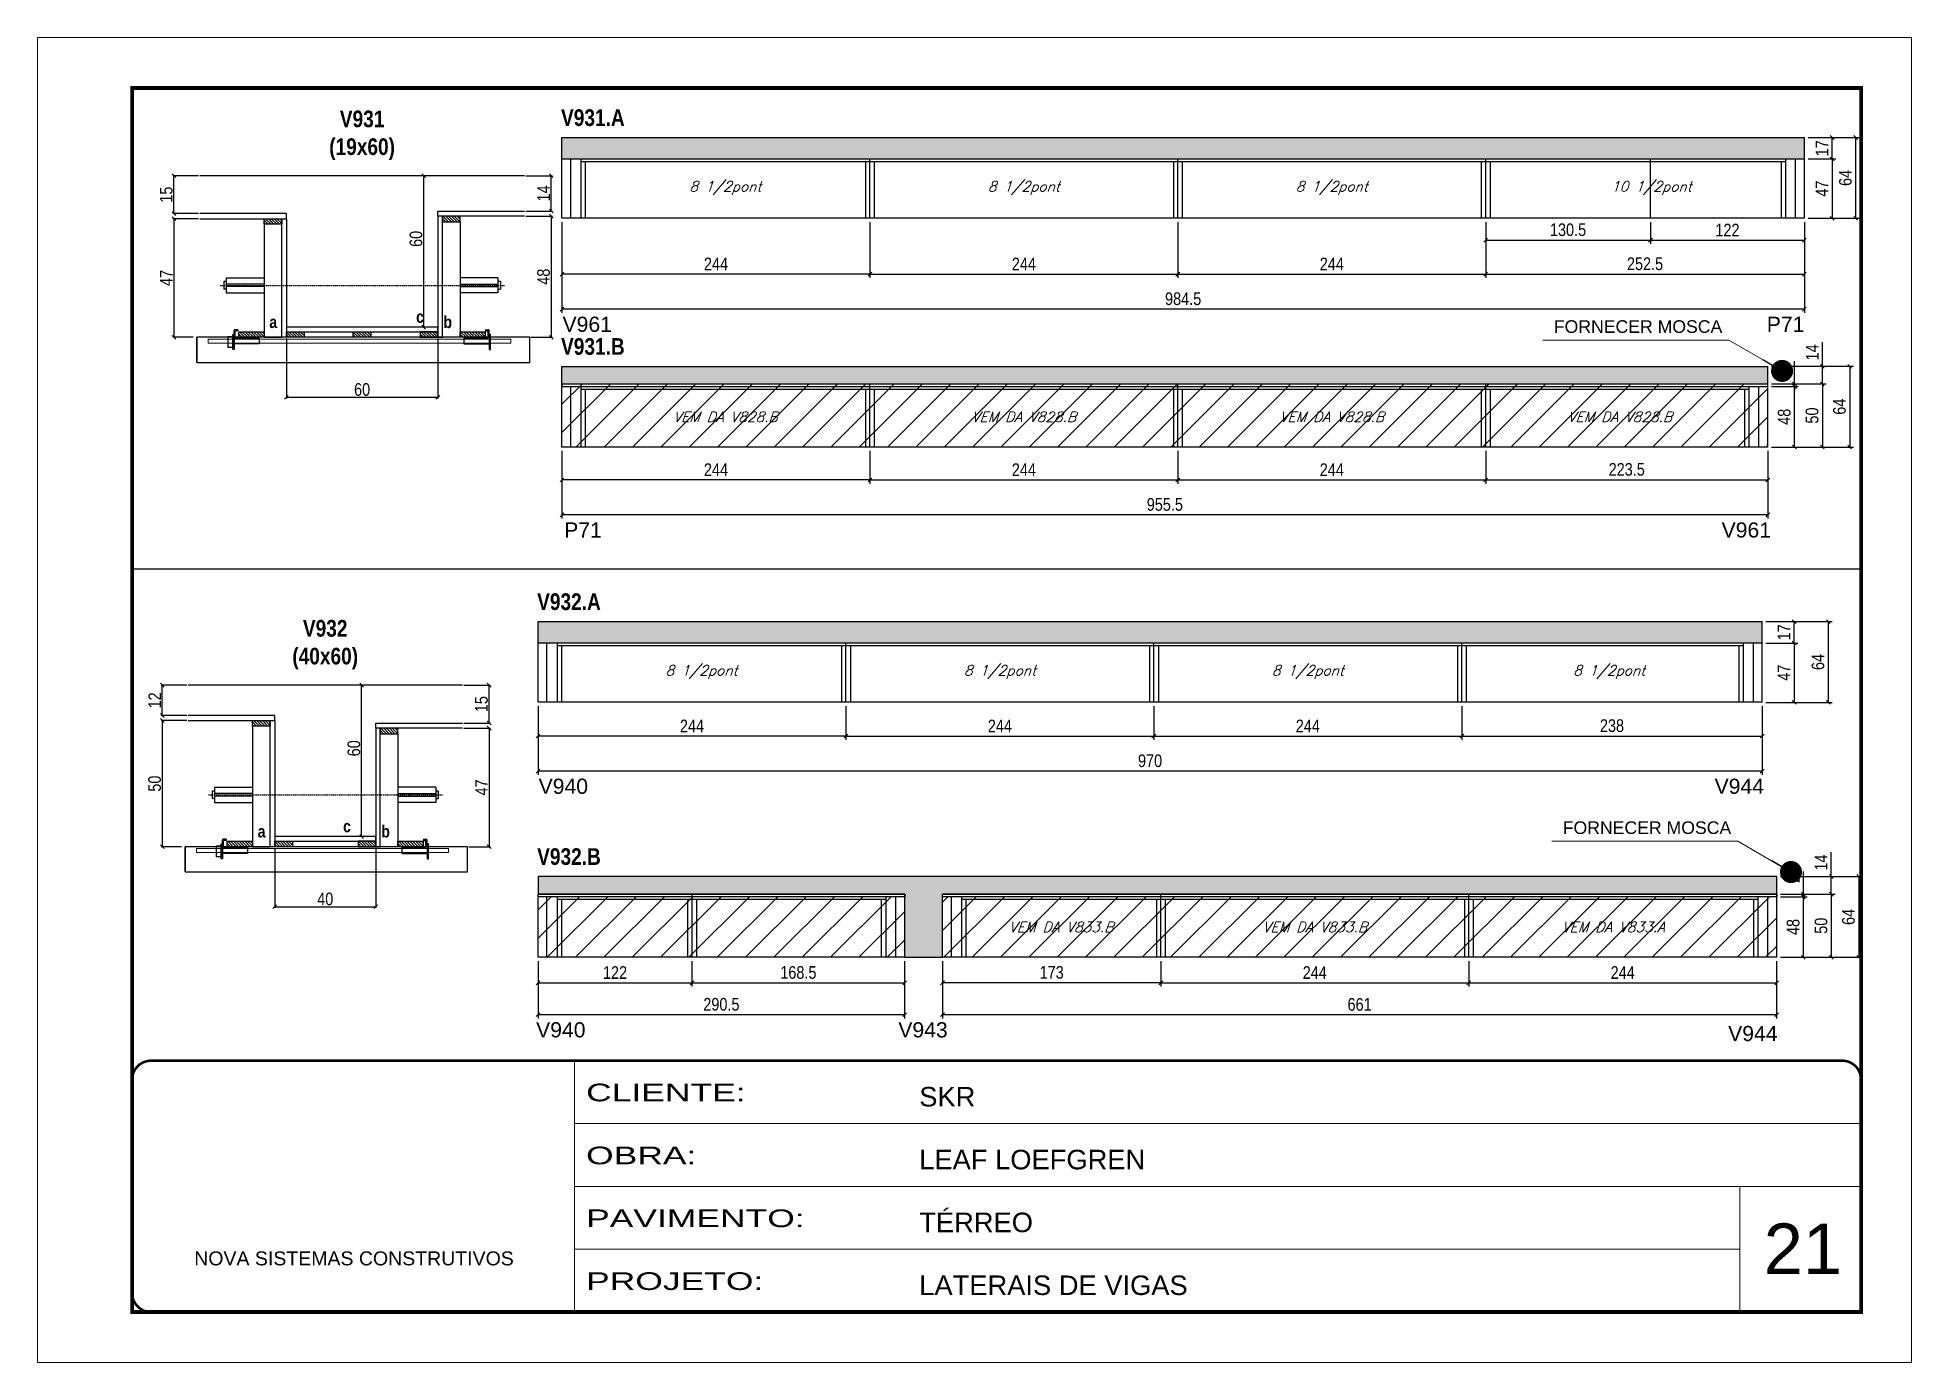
# Model space of a CAD drawing. Extents: x 3309 to 9563, y -2522 to 14608.
# Drawn here: x 3309 to 4794, y 7815 to 8865 of the extents above; entities that cross this region are included whole.
import ezdxf

# ---------------------------------------------------------------- set-up
doc = ezdxf.new("R2010")
doc.units = 0
for name, pattern in [('CONTINUO', [0]), ('DASHED', [0.75, 0.5, -0.25]), ('HIDDEN', [0.375, 0.25, -0.125])]:
    doc.linetypes.add(name, pattern=pattern)
for name, color, linetype in [('5', 5, 'Continuous'), ('barrote', 251, 'Continuous'), ('COTA', 241, 'Continuous'), ('detalhes', 4, 'Continuous'), ('NOMENCLATURA', 7, 'Continuous'), ('Painéis', 200, 'Continuous'), ('presilha', 1, 'Continuous'), ('SARR_2.2x10', 60, 'Continuous'), ('SARR_2.2x7', 40, 'Continuous'), ('SARR_3.5x7', 81, 'Continuous'), ('TENSOR', 3, 'Continuous'), ('texto', 7, 'Continuous')]:
    doc.layers.add(name, color=color, linetype=linetype)
for name, color, linetype, lineweight in [('CARIMBO', 255, 'Continuous', 9), ('CONCRETO', 251, 'Continuous', 25), ('Folhas', 255, 'Continuous', 9), ('Hachura', 251, 'Continuous', 9), ('SARRAFO DE PRESSAO', 251, 'DASHED', 9), ('SCO-___-LAJ', 2, 'Continuous', 0)]:
    doc.layers.add(name, color=color, linetype=linetype, lineweight=lineweight)
doc.styles.add('ARIAL', font='arial.ttf')
doc.styles.add('COTA TECNICA', font='techl___.ttf', dxfattribs={"height": 10})
doc.styles.add('COTA TECNICA 2X', font='techl___.ttf', dxfattribs={"height": 10})
doc.styles.add('Romans', font='romans.shx')
doc.styles.get("Standard").update_dxf_attribs({"font": 'arial.ttf'})
doc.styles.add('TECNICA', font='techb___.ttf', dxfattribs={"height": 10})
doc.styles.add('Tecnologia', font='')
doc.styles.get('Tecnologia').set_extended_font_data('Forgotten Futurist')
doc.dimstyles.new('3x', dxfattribs={"dimtxt": 10, "dimasz": 5, "dimexe": 7, "dimexo": 5, "dimgap": 4, "dimtad": 1, "dimdec": 4, "dimlfac": 0.333333, "dimdsep": 46, "dimtxsty": 'Standard', "dimblk": 'DOT', "dimcen": 0.09, "dimclrd": 1, "dimclre": 1, "dimclrt": 2, "dimadec": 0, "dimazin": 2, "dimtfac": 1, "dimtdec": 4, "dimtmove": 0, "dimatfit": 3, "dimldrblk": 'DOT', "dimfxl": 1, "dimtolj": 1, "dimtzin": 0, "dimlwd": 9, "dimlwe": 9, "dimarcsym": 0})
doc.dimstyles.new('PAINEL', dxfattribs={"dimtxt": 10, "dimasz": 3, "dimexe": 3, "dimexo": 3, "dimgap": 3, "dimtad": 1, "dimdec": 1, "dimzin": 12, "dimdsep": 46, "dimtxsty": 'COTA TECNICA', "dimblk1": 'OBLIQUE', "dimblk2": 'OBLIQUE', "dimsah": 1, "dimcen": 0.9, "dimclrd": 4, "dimclre": 4, "dimclrt": 240, "dimadec": 1, "dimazin": 3, "dimtfac": 1, "dimtdec": 1, "dimtmove": 0, "dimatfit": 3, "dimfxl": 1, "dimtolj": 1, "dimtzin": 12, "dimarcsym": 0})
doc.dimstyles.new('SECAO', dxfattribs={"dimscale": 0.333333, "dimtxt": 5, "dimasz": 9, "dimexe": 3, "dimexo": 3, "dimgap": 3, "dimtad": 1, "dimdec": 1, "dimlfac": 0.5, "dimzin": 12, "dimdsep": 46, "dimtxsty": 'COTA TECNICA 2X', "dimblk1": 'OBLIQUE', "dimblk2": 'OBLIQUE', "dimsah": 1, "dimcen": 0.9, "dimclrd": 4, "dimclre": 4, "dimclrt": 240, "dimadec": 1, "dimazin": 3, "dimtfac": 1, "dimtdec": 1, "dimtmove": 0, "dimatfit": 3, "dimfxl": 1, "dimtolj": 1, "dimtzin": 12, "dimarcsym": 0})

msp = doc.modelspace()

# ---------------------------------------------------------------- texts
at = {"layer": '5', "linetype": 'Continuous'}
for s, rotation, p in [('V961', 0.00004, (3725.41, 8631.73, 0)), ('P71', 0.00004, (4679.67, 8631.73, 0)), ('P71', 359.99996, (3726.72, 8468.72, 0)), ('V961', 359.99996, (4643.87, 8468.72, 0)), ('V940', 0.00004, (3706.48, 8265.63, 0)), ('V944', 0.00004, (4638.33, 8265.63, 0)), ('V940', 359.99996, (3704.48, 8072.63, 0)), ('V943', 359.99996, (3991.51, 8072.63, 0)), ('V944', 359.99996, (4649.07, 8069.71, 0))]:
    msp.add_text(s, height=12, rotation=rotation, dxfattribs=at).set_placement(p)
at = {"layer": 'CARIMBO', "style": 'ARIAL'}
for s, height, p in [('FORNECER MOSCA', 10, (4510.94, 8630.92)), ('FORNECER MOSCA', 10, (4518.01, 8233.81)), ('21', 40, (4677.23, 7885.13))]:
    msp.add_text(s, height=height, dxfattribs=at).set_placement(p)
at = {"layer": 'detalhes', "style": 'TECNICA'}
for s, p in [('c', (3609.42, 8638.85)), ('b', (3631.1, 8634.73)), ('a', (3493.12, 8634.74)), ('c', (3551.55, 8235.17)), ('a', (3483.89, 8231.06)), ('b', (3581.86, 8231.05))]:
    msp.add_text(s, height=9.6, dxfattribs=at).set_placement(p)
at = {"layer": 'NOMENCLATURA', "style": 'TECNICA'}
for s, p in [('V931.A', (3724.25, 8794.86, 0)), ('V931.B', (3724.25, 8613.54, 0)), ('V932.A', (3705.32, 8411.32, 0)), ('V932.B', (3705.32, 8209.32, 0))]:
    msp.add_text(s, height=13.2, dxfattribs=at).set_placement(p)
at = {"layer": 'NOMENCLATURA', "char_height": 13.2, "attachment_point": 2, "style": 'TECNICA'}
for s, insert in [('V931\\P(19x60)', (3566.6, 8807.07)), ('V932\\P(40x60)', (3537.36, 8403.4))]:
    msp.add_mtext_dynamic_manual_height_columns(s, width=300.2766, gutter_width=1, heights=[0], dxfattribs=dict(at, insert=insert))
at = {"layer": 'texto', "color": 2, "char_height": 8, "attachment_point": 5, "style": 'Romans'}
for s, insert in [('{\\Q19;\\C256;8 1/2pont}', (3854.47, 8745.68, 0)), ('{\\Q19;\\C256;8 1/2pont}', (4090.97, 8745.68, 0)), ('{\\Q19;\\C256;8 1/2pont}', (4334.97, 8745.68, 0)), ('{\\Q19;\\C256;10 1/2pont}', (4588.22, 8745.68, 0)), ('{\\Q19;\\C256;VEM DA V828.B}', (3854.47, 8564.36, 0)), ('{\\Q19;\\C256;VEM DA V828.B}', (4090.97, 8564.36, 0)), ('{\\Q19;\\C256;VEM DA V828.B}', (4334.97, 8564.36, 0)), ('{\\Q19;\\C256;VEM DA V828.B}', (4563.22, 8564.36, 0)), ('{\\Q19;\\C256;8 1/2pont}', (3835.54, 8362.14, 0)), ('{\\Q19;\\C256;8 1/2pont}', (4072.04, 8362.14, 0)), ('{\\Q19;\\C256;8 1/2pont}', (4316.04, 8362.14, 0)), ('{\\Q19;\\C256;8 1/2pont}', (4554.79, 8362.14, 0)), ('{\\Q19;\\C256;VEM DA V833.B}', (4120.54, 8160.14, 0)), ('{\\Q19;\\C256;VEM DA V833.B}', (4321.54, 8160.14, 0)), ('{\\Q19;\\C256;VEM DA V833.A}', (4558.04, 8160.14, 0))]:
    msp.add_mtext(s, dxfattribs=dict(at, insert=insert))

# ---------------------------------------------------------------- blocks, each defined once
blk = doc.blocks.new('9999999999')
at = {"color": 30, "linetype": 'CONTINUO'}
for p, q in [((98564.6, 34230.2), (98564.6, 34429.4)), ((98564.6, 34379.6), (99584, 34379.6)), ((98564.6, 34329.8), (99488, 34329.8)), ((99584, 34329.8), (99488, 34329.8)), ((99488, 34329.8), (99488, 34230.2)), ((98564.6, 34280), (99488, 34280))]:
    blk.add_line(p, q, dxfattribs=at)
at = {"color": 30, "linetype": 'CONTINUO', "const_width": 2}
blk.add_lwpolyline([(99584, 34230.2), (99584, 34414.4, 0.414214), (99569, 34429.4), (98229, 34429.4, 0.414214), (98214, 34414.4), (98214, 34245.2, 0.414214), (98229, 34230.2), (99584, 34230.2)], format="xyb", dxfattribs=at)
at = {"layer": 'Folhas'}
blk.add_lwpolyline([(98139, 34190.2), (99624, 34190.2), (99624, 35240.2), (98139, 35240.2)], close=True, dxfattribs=at)
at = {"layer": 'Folhas', "color": 30, "const_width": 3}
blk.add_lwpolyline([(98214, 34230.2), (99584, 34230.2), (99584, 35200.2), (98214, 35200.2)], close=True, dxfattribs=at)
at = {"color": 7, "linetype": 'Continuous', "ltscale": 5, "style": 'ARIAL'}
for s, height, p in [('SKR', 15.48, (98837.7, 34393.1)), ('LEAF LOEFGREN', 15.483, (98837.7, 34343.3)), ('TÉRREO', 15.48, (98837.7, 34293.5)), ('NOVA SISTEMAS CONSTRUTIVOS', 11.059, (98263.2, 34267.2)), ('LATERAIS DE VIGAS', 15.483, (98837.7, 34243.7))]:
    blk.add_text(s, height=height, dxfattribs=at).set_placement(p)
at = {"layer": 'Folhas', "color": 7, "style": 'Tecnologia', "width": 1.5}
for s, p in [('CLIENTE:', (98573.7, 34397.2)), ('OBRA:', (98573.7, 34347.3)), ('PAVIMENTO:', (98573.7, 34297.5)), ('PROJETO:', (98573.7, 34247.7))]:
    blk.add_text(s, height=14, dxfattribs=at).set_placement(p)
blk = doc.blocks.new('PRESILHA METÁLICA 1')
at = {"layer": 'presilha'}
for p, q in [((0, 13), (6, 13)), ((0, 13), (0, 0)), ((6, 0), (0, 0)), ((6, 15.5), (7.5, 15.5)), ((6, -2.5), (6, 15.5)), ((6, 13), (6, 0)), ((7.5, 10.6), (7.5, 19.9)), ((7.5, 15.5), (7.5, -2.5)), ((37.5, 4.1), (7.5, 4.1)), ((12, 21), (8.6, 21)), ((9, 11.6), (9, 18.9)), ((12, 19.5), (9.6, 19.5)), ((37.5, 11), (9.6, 11)), ((12, 21), (12, 19.5)), ((37.5, 11), (37.5, 4.1)), ((7.5, -2.5), (6, -2.5))]:
    blk.add_line(p, q, dxfattribs=at)
for centre, radius, start, end in [((8.6, 19.9), 1.14, 90, 180), ((9.6, 18.9), 0.57, 90, 180), ((9.6, 11.6), 0.57, 180, 270)]:
    blk.add_arc(centre, radius, start, end, dxfattribs=at)
blk = doc.blocks.new('PRESILHA METÁLICA 2')
at = {"layer": 'presilha'}
for p, q in [((-5.2, 23.5), (-5.2, 22)), ((-5.2, 23.5), (-1.9, 23.5)), ((-0.8, 14.6), (-0.8, 22.4)), ((-30.8, 13.5), (-30.8, 6.6)), ((-30.8, 13.5), (-2.8, 13.5)), ((-30.8, 6.6), (-0.8, 6.6)), ((-5.2, 22), (-2.8, 22)), ((-2.2, 14.1), (-2.2, 21.4)), ((0.8, 18), (-0.8, 18)), ((-0.8, 18), (-0.8, 0)), ((-0.8, 0), (0.8, 0)), ((0.8, 0), (0.8, 18))]:
    blk.add_line(p, q, dxfattribs=at)
for centre, radius, start, end in [((-1.9, 22.4), 1.14, 0, 90), ((-2.8, 21.4), 0.57, 0, 90), ((-2.8, 14.1), 0.57, 270, 0)]:
    blk.add_arc(centre, radius, start, end, dxfattribs=at)
blk = doc.blocks.new('_Oblique')
at = {"color": 0, "linetype": 'ByBlock', "lineweight": -2}
blk.add_line((-0.5, -0.5), (0.5, 0.5), dxfattribs=at)
blk = doc.blocks.new('*D1917')
at = {"layer": 'COTA', "color": 4, "lineweight": -2, "transparency": 16777216}
for p, q in [((3436.9, 8721.4), (3416.5, 8721.4)), ((3417.5, 8721.4), (3417.5, 8627.4)), ((3432.8, 8627.4), (3416.5, 8627.4))]:
    blk.add_line(p, q, dxfattribs=at)
at = {"layer": 'Defpoints', "color": 0, "transparency": 16777216}
for p in [(3437.9, 8721.4), (3417.5, 8627.4), (3433.8, 8627.4)]:
    blk.add_point(p, dxfattribs=at)
at = {"layer": 'COTA', "color": 4, "lineweight": -2, "transparency": 16777216, "xscale": 3, "yscale": 3, "zscale": 3}
for p, rotation in [((3417.5, 8721.4), 90), ((3417.5, 8627.4), 270)]:
    blk.add_blockref('_Oblique', p, dxfattribs=dict(at, rotation=rotation))
at = {"layer": 'COTA', "color": 240, "transparency": 16777216, "insert": (3411.5, 8674.4), "char_height": 10, "attachment_point": 5, "rotation": 90, "style": 'COTA TECNICA 2X'}
blk.add_mtext('\\A1;47', dxfattribs=at)
blk = doc.blocks.new('*D1918')
at = {"layer": 'COTA', "color": 4, "lineweight": -2, "transparency": 16777216}
for p, q in [((3696.3, 8723.4), (3717.5, 8723.4)), ((3716.5, 8723.4), (3716.5, 8627.4)), ((3700.4, 8627.4), (3717.5, 8627.4))]:
    blk.add_line(p, q, dxfattribs=at)
at = {"layer": 'Defpoints', "color": 0, "transparency": 16777216}
for p in [(3695.3, 8723.4), (3699.4, 8627.4), (3716.5, 8627.4)]:
    blk.add_point(p, dxfattribs=at)
at = {"layer": 'COTA', "color": 4, "lineweight": -2, "transparency": 16777216, "xscale": 3, "yscale": 3, "zscale": 3}
for p, rotation in [((3716.5, 8723.4), 90), ((3716.5, 8627.4), 270)]:
    blk.add_blockref('_Oblique', p, dxfattribs=dict(at, rotation=rotation))
at = {"layer": 'COTA', "color": 240, "transparency": 16777216, "insert": (3710.4, 8675.4), "char_height": 10, "attachment_point": 5, "rotation": 90, "style": 'COTA TECNICA 2X'}
blk.add_mtext('\\A1;48', dxfattribs=at)
blk = doc.blocks.new('*D1919')
at = {"layer": 'COTA', "color": 4, "lineweight": -2, "transparency": 16777216}
for p, q in [((3625.6, 8755.4), (3614.4, 8755.4)), ((3615.4, 8635.4), (3615.4, 8755.4)), ((3625.6, 8635.4), (3614.4, 8635.4))]:
    blk.add_line(p, q, dxfattribs=at)
at = {"layer": 'Defpoints', "color": 0, "transparency": 16777216}
for p in [(3615.4, 8755.4), (3626.6, 8755.4), (3626.6, 8635.4)]:
    blk.add_point(p, dxfattribs=at)
at = {"layer": 'COTA', "color": 4, "lineweight": -2, "transparency": 16777216, "xscale": 3, "yscale": 3, "zscale": 3}
for p, rotation in [((3615.4, 8755.4), 90), ((3615.4, 8635.4), 270)]:
    blk.add_blockref('_Oblique', p, dxfattribs=dict(at, rotation=rotation))
at = {"layer": 'COTA', "color": 240, "transparency": 16777216, "insert": (3609.3, 8705.4), "char_height": 10, "attachment_point": 5, "rotation": 90, "style": 'COTA TECNICA 2X'}
blk.add_mtext('\\A1;60', dxfattribs=at)
blk = doc.blocks.new('*D1920')
at = {"layer": 'COTA', "color": 4, "lineweight": -2, "transparency": 16777216}
for p, q in [((3696.3, 8755.4), (3717.5, 8755.4)), ((3716.5, 8727.4), (3716.5, 8755.4)), ((3696.3, 8727.4), (3717.5, 8727.4))]:
    blk.add_line(p, q, dxfattribs=at)
at = {"layer": 'Defpoints', "color": 0, "transparency": 16777216}
for p in [(3695.3, 8755.4), (3716.5, 8755.4), (3695.3, 8727.4)]:
    blk.add_point(p, dxfattribs=at)
at = {"layer": 'COTA', "color": 4, "lineweight": -2, "transparency": 16777216, "xscale": 3, "yscale": 3, "zscale": 3}
for p, rotation in [((3716.5, 8755.4), 90), ((3716.5, 8727.4), 270)]:
    blk.add_blockref('_Oblique', p, dxfattribs=dict(at, rotation=rotation))
at = {"layer": 'COTA', "color": 240, "transparency": 16777216, "insert": (3710.4, 8741.4), "char_height": 10, "attachment_point": 5, "rotation": 90, "style": 'COTA TECNICA 2X'}
blk.add_mtext('\\A1;14', dxfattribs=at)
blk = doc.blocks.new('*D1927')
at = {"layer": 'COTA', "color": 4, "lineweight": -2, "transparency": 16777216}
for p, q in [((3436.9, 8755.4), (3416.5, 8755.4)), ((3417.5, 8725.4), (3417.5, 8755.4)), ((3436.9, 8725.4), (3416.5, 8725.4))]:
    blk.add_line(p, q, dxfattribs=at)
at = {"layer": 'Defpoints', "color": 0, "transparency": 16777216}
for p in [(3417.5, 8755.4), (3437.9, 8755.4), (3437.9, 8725.4)]:
    blk.add_point(p, dxfattribs=at)
at = {"layer": 'COTA', "color": 4, "lineweight": -2, "transparency": 16777216, "xscale": 3, "yscale": 3, "zscale": 3}
for p, rotation in [((3417.5, 8755.4), 90), ((3417.5, 8725.4), 270)]:
    blk.add_blockref('_Oblique', p, dxfattribs=dict(at, rotation=rotation))
at = {"layer": 'COTA', "color": 240, "transparency": 16777216, "insert": (3411.4, 8740.4), "char_height": 10, "attachment_point": 5, "rotation": 90, "style": 'COTA TECNICA 2X'}
blk.add_mtext('\\A1;15', dxfattribs=at)
blk = doc.blocks.new('*D1926')
at = {"layer": 'COTA', "color": 4, "lineweight": -2, "transparency": 16777216}
for p, q in [((3506.6, 8626.4), (3506.6, 8578.9)), ((3626.6, 8626.4), (3626.6, 8578.9)), ((3506.6, 8579.9), (3626.6, 8579.9))]:
    blk.add_line(p, q, dxfattribs=at)
at = {"layer": 'Defpoints', "color": 0, "transparency": 16777216}
for p in [(3506.6, 8627.4), (3626.6, 8627.4), (3626.6, 8579.9)]:
    blk.add_point(p, dxfattribs=at)
at = {"layer": 'COTA', "color": 4, "lineweight": -2, "transparency": 16777216, "xscale": 3, "yscale": 3, "zscale": 3, "rotation": 180}
blk.add_blockref('_Oblique', (3506.6, 8579.9), dxfattribs=at)
at = {"layer": 'COTA', "color": 4, "lineweight": -2, "transparency": 16777216, "xscale": 3, "yscale": 3, "zscale": 3}
blk.add_blockref('_Oblique', (3626.6, 8579.9), dxfattribs=at)
at = {"layer": 'COTA', "color": 240, "transparency": 16777216, "insert": (3566.6, 8586), "char_height": 10, "attachment_point": 5, "style": 'COTA TECNICA 2X'}
blk.add_mtext('\\A1;60', dxfattribs=at)
blk = doc.blocks.new('*D1914')
at = {"layer": 'COTA', "color": 4, "linetype": 'ByBlock', "lineweight": -2, "transparency": 16777216}
for p, q in [((3725, 8718.7), (3725, 8674.4)), ((3969, 8718.7), (3969, 8674.4)), ((3969, 8677.4), (3725, 8677.4))]:
    blk.add_line(p, q, dxfattribs=at)
at = {"layer": 'Defpoints', "color": 0, "linetype": 'ByBlock', "transparency": 16777216}
for p in [(3725, 8721.7), (3969, 8721.7), (3725, 8677.4)]:
    blk.add_point(p, dxfattribs=at)
at = {"layer": 'COTA', "color": 4, "linetype": 'ByBlock', "lineweight": -2, "transparency": 16777216, "xscale": 3, "yscale": 3, "zscale": 3, "rotation": 180}
blk.add_blockref('_Oblique', (3725, 8677.4), dxfattribs=at)
at = {"layer": 'COTA', "color": 4, "linetype": 'ByBlock', "lineweight": -2, "transparency": 16777216, "xscale": 3, "yscale": 3, "zscale": 3}
blk.add_blockref('_Oblique', (3969, 8677.4), dxfattribs=at)
at = {"layer": 'COTA', "color": 240, "linetype": 'ByBlock', "transparency": 16777216, "insert": (3847, 8685.5), "char_height": 10, "attachment_point": 5, "style": 'COTA TECNICA'}
blk.add_mtext('\\A1;244', dxfattribs=at)
blk = doc.blocks.new('*D1922')
at = {"layer": 'COTA', "color": 4, "linetype": 'ByBlock', "lineweight": -2, "transparency": 16777216}
for p, q in [((3725, 8718.7), (3725, 8646.7)), ((4709.5, 8718.7), (4709.5, 8646.7)), ((4709.5, 8649.7), (3725, 8649.7))]:
    blk.add_line(p, q, dxfattribs=at)
at = {"layer": 'Defpoints', "color": 0, "linetype": 'ByBlock', "transparency": 16777216}
for p in [(3725, 8721.7), (4709.5, 8721.7), (3725, 8649.7)]:
    blk.add_point(p, dxfattribs=at)
at = {"layer": 'COTA', "color": 4, "linetype": 'ByBlock', "lineweight": -2, "transparency": 16777216, "xscale": 3, "yscale": 3, "zscale": 3, "rotation": 180}
blk.add_blockref('_Oblique', (3725, 8649.7), dxfattribs=at)
at = {"layer": 'COTA', "color": 4, "linetype": 'ByBlock', "lineweight": -2, "transparency": 16777216, "xscale": 3, "yscale": 3, "zscale": 3}
blk.add_blockref('_Oblique', (4709.5, 8649.7), dxfattribs=at)
at = {"layer": 'COTA', "color": 240, "linetype": 'ByBlock', "transparency": 16777216, "insert": (4217.2, 8657.9), "char_height": 10, "attachment_point": 5, "style": 'COTA TECNICA'}
blk.add_mtext('\\A1;984.5', dxfattribs=at)
blk = doc.blocks.new('*D1915')
at = {"layer": 'COTA', "color": 4, "lineweight": -2, "transparency": 16777216}
for p, q in [((3969, 8718.7), (3969, 8674.4)), ((4213, 8718.7), (4213, 8674.4)), ((3969, 8677.4), (4213, 8677.4))]:
    blk.add_line(p, q, dxfattribs=at)
at = {"layer": 'Defpoints', "color": 0, "transparency": 16777216}
for p in [(3969, 8721.7, 0), (4213, 8721.7, 0), (4213, 8677.4)]:
    blk.add_point(p, dxfattribs=at)
at = {"layer": 'COTA', "color": 4, "lineweight": -2, "transparency": 16777216, "xscale": 3, "yscale": 3, "zscale": 3, "rotation": 180}
blk.add_blockref('_Oblique', (3969, 8677.4), dxfattribs=at)
at = {"layer": 'COTA', "color": 4, "lineweight": -2, "transparency": 16777216, "xscale": 3, "yscale": 3, "zscale": 3}
blk.add_blockref('_Oblique', (4213, 8677.4), dxfattribs=at)
at = {"layer": 'COTA', "color": 240, "transparency": 16777216, "insert": (4091, 8685.5), "char_height": 10, "attachment_point": 5, "style": 'COTA TECNICA'}
blk.add_mtext('\\A1;244', dxfattribs=at)
blk = doc.blocks.new('*D1916')
at = {"layer": 'COTA', "color": 4, "lineweight": -2, "transparency": 16777216}
for p, q in [((4712.5, 8785.7), (4753.1, 8785.7)), ((4750.1, 8785.7), (4750.1, 8721.7)), ((4712.5, 8721.7), (4753.1, 8721.7))]:
    blk.add_line(p, q, dxfattribs=at)
at = {"layer": 'Defpoints', "color": 0, "transparency": 16777216}
for p in [(4709.5, 8785.7, 0), (4709.5, 8721.7, 0), (4750.1, 8721.7)]:
    blk.add_point(p, dxfattribs=at)
at = {"layer": 'COTA', "color": 4, "lineweight": -2, "transparency": 16777216, "xscale": 3, "yscale": 3, "zscale": 3}
for p, rotation in [((4750.1, 8785.7), 90), ((4750.1, 8721.7), 270)]:
    blk.add_blockref('_Oblique', p, dxfattribs=dict(at, rotation=rotation))
at = {"layer": 'COTA', "color": 240, "transparency": 16777216, "insert": (4742, 8753.7), "char_height": 10, "attachment_point": 5, "rotation": 90, "style": 'COTA TECNICA'}
blk.add_mtext('\\A1;64', dxfattribs=at)
blk = doc.blocks.new('*D1923')
at = {"layer": 'COTA', "color": 4, "lineweight": -2, "transparency": 16777216}
for p, q in [((4213, 8718.7), (4213, 8674.4)), ((4457, 8718.7), (4457, 8674.4)), ((4213, 8677.4), (4457, 8677.4))]:
    blk.add_line(p, q, dxfattribs=at)
at = {"layer": 'Defpoints', "color": 0, "transparency": 16777216}
for p in [(4213, 8721.7, 0), (4457, 8721.7, 0), (4457, 8677.4)]:
    blk.add_point(p, dxfattribs=at)
at = {"layer": 'COTA', "color": 4, "lineweight": -2, "transparency": 16777216, "xscale": 3, "yscale": 3, "zscale": 3, "rotation": 180}
blk.add_blockref('_Oblique', (4213, 8677.4), dxfattribs=at)
at = {"layer": 'COTA', "color": 4, "lineweight": -2, "transparency": 16777216, "xscale": 3, "yscale": 3, "zscale": 3}
blk.add_blockref('_Oblique', (4457, 8677.4), dxfattribs=at)
at = {"layer": 'COTA', "color": 240, "transparency": 16777216, "insert": (4335, 8685.5), "char_height": 10, "attachment_point": 5, "style": 'COTA TECNICA'}
blk.add_mtext('\\A1;244', dxfattribs=at)
blk = doc.blocks.new('*D1924')
at = {"layer": 'COTA', "color": 4, "lineweight": -2, "transparency": 16777216}
for p, q in [((4712.5, 8768.7), (4734.5, 8768.7)), ((4731.5, 8768.7), (4731.5, 8721.7)), ((4712.5, 8721.7), (4734.5, 8721.7))]:
    blk.add_line(p, q, dxfattribs=at)
at = {"layer": 'Defpoints', "color": 0, "transparency": 16777216}
for p in [(4709.5, 8768.7, 0), (4709.5, 8721.7, 0), (4731.5, 8721.7)]:
    blk.add_point(p, dxfattribs=at)
at = {"layer": 'COTA', "color": 4, "lineweight": -2, "transparency": 16777216, "xscale": 3, "yscale": 3, "zscale": 3}
for p, rotation in [((4731.5, 8768.7), 90), ((4731.5, 8721.7), 270)]:
    blk.add_blockref('_Oblique', p, dxfattribs=dict(at, rotation=rotation))
at = {"layer": 'COTA', "color": 240, "transparency": 16777216, "insert": (4723.4, 8745.2), "char_height": 10, "attachment_point": 5, "rotation": 90, "style": 'COTA TECNICA'}
blk.add_mtext('\\A1;47', dxfattribs=at)
blk = doc.blocks.new('*D1925')
at = {"layer": 'COTA', "color": 4, "lineweight": -2, "transparency": 16777216}
for p, q in [((4712.5, 8785.7), (4734.5, 8785.7)), ((4731.5, 8768.7), (4731.5, 8785.7)), ((4712.5, 8768.7), (4734.5, 8768.7))]:
    blk.add_line(p, q, dxfattribs=at)
at = {"layer": 'Defpoints', "color": 0, "transparency": 16777216}
for p in [(4709.5, 8785.7, 0), (4731.5, 8785.7), (4709.5, 8768.7, 0)]:
    blk.add_point(p, dxfattribs=at)
at = {"layer": 'COTA', "color": 4, "lineweight": -2, "transparency": 16777216, "xscale": 3, "yscale": 3, "zscale": 3}
for p, rotation in [((4731.5, 8785.7), 90), ((4731.5, 8768.7), 270)]:
    blk.add_blockref('_Oblique', p, dxfattribs=dict(at, rotation=rotation))
at = {"layer": 'COTA', "color": 240, "transparency": 16777216, "insert": (4723.4, 8777.2), "char_height": 10, "attachment_point": 5, "rotation": 90, "style": 'COTA TECNICA'}
blk.add_mtext('\\A1;17', dxfattribs=at)
blk = doc.blocks.new('*D1921')
at = {"layer": 'COTA', "color": 4, "lineweight": -2, "transparency": 16777216}
for p, q in [((4457, 8718.7), (4457, 8674.4)), ((4709.5, 8718.7), (4709.5, 8674.4)), ((4457, 8677.4), (4709.5, 8677.4))]:
    blk.add_line(p, q, dxfattribs=at)
at = {"layer": 'Defpoints', "color": 0, "transparency": 16777216}
for p in [(4457, 8721.7, 0), (4709.5, 8721.7, 0), (4709.5, 8677.4)]:
    blk.add_point(p, dxfattribs=at)
at = {"layer": 'COTA', "color": 4, "lineweight": -2, "transparency": 16777216, "xscale": 3, "yscale": 3, "zscale": 3, "rotation": 180}
blk.add_blockref('_Oblique', (4457, 8677.4), dxfattribs=at)
at = {"layer": 'COTA', "color": 4, "lineweight": -2, "transparency": 16777216, "xscale": 3, "yscale": 3, "zscale": 3}
blk.add_blockref('_Oblique', (4709.5, 8677.4), dxfattribs=at)
at = {"layer": 'COTA', "color": 240, "transparency": 16777216, "insert": (4583.2, 8685.6), "char_height": 10, "attachment_point": 5, "style": 'COTA TECNICA'}
blk.add_mtext('\\A1;252.5', dxfattribs=at)
blk = doc.blocks.new('*D1928')
at = {"layer": 'COTA', "color": 4, "linetype": 'ByBlock', "lineweight": -2, "transparency": 16777216}
for p, q in [((3725, 8537.4), (3725, 8511.4)), ((3969, 8537.4), (3969, 8511.4)), ((3969, 8514.4), (3725, 8514.4))]:
    blk.add_line(p, q, dxfattribs=at)
at = {"layer": 'Defpoints', "color": 0, "linetype": 'ByBlock', "transparency": 16777216}
for p in [(3725, 8540.4), (3969, 8540.4), (3725, 8514.4)]:
    blk.add_point(p, dxfattribs=at)
at = {"layer": 'COTA', "color": 4, "linetype": 'ByBlock', "lineweight": -2, "transparency": 16777216, "xscale": 3, "yscale": 3, "zscale": 3, "rotation": 180}
blk.add_blockref('_Oblique', (3725, 8514.4), dxfattribs=at)
at = {"layer": 'COTA', "color": 4, "linetype": 'ByBlock', "lineweight": -2, "transparency": 16777216, "xscale": 3, "yscale": 3, "zscale": 3}
blk.add_blockref('_Oblique', (3969, 8514.4), dxfattribs=at)
at = {"layer": 'COTA', "color": 240, "linetype": 'ByBlock', "transparency": 16777216, "insert": (3847, 8522.5), "char_height": 10, "attachment_point": 5, "style": 'COTA TECNICA'}
blk.add_mtext('\\A1;244', dxfattribs=at)
blk = doc.blocks.new('*D1931')
at = {"layer": 'COTA', "color": 4, "linetype": 'ByBlock', "lineweight": -2, "transparency": 16777216}
for p, q in [((3725, 8537.4), (3725, 8483.7)), ((4680.5, 8537.4), (4680.5, 8483.7)), ((4680.5, 8486.7), (3725, 8486.7))]:
    blk.add_line(p, q, dxfattribs=at)
at = {"layer": 'Defpoints', "color": 0, "linetype": 'ByBlock', "transparency": 16777216}
for p in [(3725, 8540.4), (4680.5, 8540.4), (3725, 8486.7)]:
    blk.add_point(p, dxfattribs=at)
at = {"layer": 'COTA', "color": 4, "linetype": 'ByBlock', "lineweight": -2, "transparency": 16777216, "xscale": 3, "yscale": 3, "zscale": 3, "rotation": 180}
blk.add_blockref('_Oblique', (3725, 8486.7), dxfattribs=at)
at = {"layer": 'COTA', "color": 4, "linetype": 'ByBlock', "lineweight": -2, "transparency": 16777216, "xscale": 3, "yscale": 3, "zscale": 3}
blk.add_blockref('_Oblique', (4680.5, 8486.7), dxfattribs=at)
at = {"layer": 'COTA', "color": 240, "linetype": 'ByBlock', "transparency": 16777216, "insert": (4202.7, 8494.9), "char_height": 10, "attachment_point": 5, "style": 'COTA TECNICA'}
blk.add_mtext('\\A1;955.5', dxfattribs=at)
blk = doc.blocks.new('*D1929')
at = {"layer": 'COTA', "color": 4, "lineweight": -2, "transparency": 16777216}
for p, q in [((3969, 8537.4), (3969, 8511.4)), ((4213, 8537.4), (4213, 8511.4)), ((3969, 8514.4), (4213, 8514.4))]:
    blk.add_line(p, q, dxfattribs=at)
at = {"layer": 'Defpoints', "color": 0, "transparency": 16777216}
for p in [(3969, 8540.4, 0), (4213, 8540.4, 0), (4213, 8514.4)]:
    blk.add_point(p, dxfattribs=at)
at = {"layer": 'COTA', "color": 4, "lineweight": -2, "transparency": 16777216, "xscale": 3, "yscale": 3, "zscale": 3, "rotation": 180}
blk.add_blockref('_Oblique', (3969, 8514.4), dxfattribs=at)
at = {"layer": 'COTA', "color": 4, "lineweight": -2, "transparency": 16777216, "xscale": 3, "yscale": 3, "zscale": 3}
blk.add_blockref('_Oblique', (4213, 8514.4), dxfattribs=at)
at = {"layer": 'COTA', "color": 240, "transparency": 16777216, "insert": (4091, 8522.5), "char_height": 10, "attachment_point": 5, "style": 'COTA TECNICA'}
blk.add_mtext('\\A1;244', dxfattribs=at)
blk = doc.blocks.new('*D1932')
at = {"layer": 'COTA', "color": 4, "lineweight": -2, "transparency": 16777216}
for p, q in [((4213, 8537.4), (4213, 8511.4)), ((4457, 8537.4), (4457, 8511.4)), ((4213, 8514.4), (4457, 8514.4))]:
    blk.add_line(p, q, dxfattribs=at)
at = {"layer": 'Defpoints', "color": 0, "transparency": 16777216}
for p in [(4213, 8540.4, 0), (4457, 8540.4, 0), (4457, 8514.4)]:
    blk.add_point(p, dxfattribs=at)
at = {"layer": 'COTA', "color": 4, "lineweight": -2, "transparency": 16777216, "xscale": 3, "yscale": 3, "zscale": 3, "rotation": 180}
blk.add_blockref('_Oblique', (4213, 8514.4), dxfattribs=at)
at = {"layer": 'COTA', "color": 4, "lineweight": -2, "transparency": 16777216, "xscale": 3, "yscale": 3, "zscale": 3}
blk.add_blockref('_Oblique', (4457, 8514.4), dxfattribs=at)
at = {"layer": 'COTA', "color": 240, "transparency": 16777216, "insert": (4335, 8522.5), "char_height": 10, "attachment_point": 5, "style": 'COTA TECNICA'}
blk.add_mtext('\\A1;244', dxfattribs=at)
blk = doc.blocks.new('*D1935')
at = {"layer": 'COTA', "color": 4, "lineweight": -2, "transparency": 16777216}
for p, q in [((4457, 8537.4), (4457, 8511.4)), ((4680.5, 8537.4), (4680.5, 8511.4)), ((4457, 8514.4), (4680.5, 8514.4))]:
    blk.add_line(p, q, dxfattribs=at)
at = {"layer": 'Defpoints', "color": 0, "transparency": 16777216}
for p in [(4457, 8540.4, 0), (4680.5, 8540.4, 0), (4680.5, 8514.4)]:
    blk.add_point(p, dxfattribs=at)
at = {"layer": 'COTA', "color": 4, "lineweight": -2, "transparency": 16777216, "xscale": 3, "yscale": 3, "zscale": 3, "rotation": 180}
blk.add_blockref('_Oblique', (4457, 8514.4), dxfattribs=at)
at = {"layer": 'COTA', "color": 4, "lineweight": -2, "transparency": 16777216, "xscale": 3, "yscale": 3, "zscale": 3}
blk.add_blockref('_Oblique', (4680.5, 8514.4), dxfattribs=at)
at = {"layer": 'COTA', "color": 240, "transparency": 16777216, "insert": (4568.7, 8522.7), "char_height": 10, "attachment_point": 5, "style": 'COTA TECNICA'}
blk.add_mtext('\\A1;223.5', dxfattribs=at)
blk = doc.blocks.new('*D1936')
at = {"layer": 'COTA', "color": 4, "lineweight": -2, "transparency": 16777216}
for p, q in [((4457, 8718.7), (4457, 8701.4)), ((4587.5, 8718.7), (4587.5, 8701.4)), ((4457, 8704.4), (4587.5, 8704.4))]:
    blk.add_line(p, q, dxfattribs=at)
at = {"layer": 'Defpoints', "color": 0, "transparency": 16777216}
for p in [(4457, 8721.7, 0), (4587.5, 8721.7, 0), (4587.5, 8704.4)]:
    blk.add_point(p, dxfattribs=at)
at = {"layer": 'COTA', "color": 4, "lineweight": -2, "transparency": 16777216, "xscale": 3, "yscale": 3, "zscale": 3, "rotation": 180}
blk.add_blockref('_Oblique', (4457, 8704.4), dxfattribs=at)
at = {"layer": 'COTA', "color": 4, "lineweight": -2, "transparency": 16777216, "xscale": 3, "yscale": 3, "zscale": 3}
blk.add_blockref('_Oblique', (4587.5, 8704.4), dxfattribs=at)
at = {"layer": 'COTA', "color": 240, "transparency": 16777216, "insert": (4522.2, 8712.6), "char_height": 10, "attachment_point": 5, "style": 'COTA TECNICA'}
blk.add_mtext('\\A1;130.5', dxfattribs=at)
blk = doc.blocks.new('*D1937')
at = {"layer": 'COTA', "color": 4, "lineweight": -2, "transparency": 16777216}
for p, q in [((4587.5, 8718.7), (4587.5, 8701.4)), ((4709.5, 8718.7), (4709.5, 8701.4)), ((4587.5, 8704.4), (4709.5, 8704.4))]:
    blk.add_line(p, q, dxfattribs=at)
at = {"layer": 'Defpoints', "color": 0, "transparency": 16777216}
for p in [(4587.5, 8721.7, 0), (4709.5, 8721.7, 0), (4709.5, 8704.4)]:
    blk.add_point(p, dxfattribs=at)
at = {"layer": 'COTA', "color": 4, "lineweight": -2, "transparency": 16777216, "xscale": 3, "yscale": 3, "zscale": 3, "rotation": 180}
blk.add_blockref('_Oblique', (4587.5, 8704.4), dxfattribs=at)
at = {"layer": 'COTA', "color": 4, "lineweight": -2, "transparency": 16777216, "xscale": 3, "yscale": 3, "zscale": 3}
blk.add_blockref('_Oblique', (4709.5, 8704.4), dxfattribs=at)
at = {"layer": 'COTA', "color": 240, "transparency": 16777216, "insert": (4648.5, 8712.4), "char_height": 10, "attachment_point": 5, "style": 'COTA TECNICA'}
blk.add_mtext('\\A1;122', dxfattribs=at)
blk = doc.blocks.new('*D1938')
at = {"layer": 'COTA', "color": 4, "lineweight": -2, "transparency": 16777216}
for p, q in [((3427.7, 8323.7), (3407.3, 8323.7)), ((3408.3, 8323.7), (3408.3, 8223.7)), ((3423.5, 8223.7), (3407.3, 8223.7))]:
    blk.add_line(p, q, dxfattribs=at)
at = {"layer": 'Defpoints', "color": 0, "transparency": 16777216}
for p in [(3428.7, 8323.7), (3408.3, 8223.7), (3424.5, 8223.7)]:
    blk.add_point(p, dxfattribs=at)
at = {"layer": 'COTA', "color": 4, "lineweight": -2, "transparency": 16777216, "xscale": 3, "yscale": 3, "zscale": 3}
for p, rotation in [((3408.3, 8323.7), 90), ((3408.3, 8223.7), 270)]:
    blk.add_blockref('_Oblique', p, dxfattribs=dict(at, rotation=rotation))
at = {"layer": 'COTA', "color": 240, "transparency": 16777216, "insert": (3402.2, 8273.7), "char_height": 10, "attachment_point": 5, "rotation": 90, "style": 'COTA TECNICA 2X'}
blk.add_mtext('\\A1;50', dxfattribs=at)
blk = doc.blocks.new('*D1939')
at = {"layer": 'COTA', "color": 4, "lineweight": -2, "transparency": 16777216}
for p, q in [((3647.1, 8317.7), (3668.3, 8317.7)), ((3667.3, 8317.7), (3667.3, 8223.7)), ((3651.2, 8223.7), (3668.3, 8223.7))]:
    blk.add_line(p, q, dxfattribs=at)
at = {"layer": 'Defpoints', "color": 0, "transparency": 16777216}
for p in [(3646.1, 8317.7), (3650.2, 8223.7), (3667.3, 8223.7)]:
    blk.add_point(p, dxfattribs=at)
at = {"layer": 'COTA', "color": 4, "lineweight": -2, "transparency": 16777216, "xscale": 3, "yscale": 3, "zscale": 3}
for p, rotation in [((3667.3, 8317.7), 90), ((3667.3, 8223.7), 270)]:
    blk.add_blockref('_Oblique', p, dxfattribs=dict(at, rotation=rotation))
at = {"layer": 'COTA', "color": 240, "transparency": 16777216, "insert": (3661.2, 8270.7), "char_height": 10, "attachment_point": 5, "rotation": 90, "style": 'COTA TECNICA 2X'}
blk.add_mtext('\\A1;47', dxfattribs=at)
blk = doc.blocks.new('*D1940')
at = {"layer": 'COTA', "color": 4, "lineweight": -2, "transparency": 16777216}
for p, q in [((3576.4, 8351.7), (3565.2, 8351.7)), ((3566.2, 8231.7), (3566.2, 8351.7)), ((3576.4, 8231.7), (3565.2, 8231.7))]:
    blk.add_line(p, q, dxfattribs=at)
at = {"layer": 'Defpoints', "color": 0, "transparency": 16777216}
for p in [(3566.2, 8351.7), (3577.4, 8351.7), (3577.4, 8231.7)]:
    blk.add_point(p, dxfattribs=at)
at = {"layer": 'COTA', "color": 4, "lineweight": -2, "transparency": 16777216, "xscale": 3, "yscale": 3, "zscale": 3}
for p, rotation in [((3566.2, 8351.7), 90), ((3566.2, 8231.7), 270)]:
    blk.add_blockref('_Oblique', p, dxfattribs=dict(at, rotation=rotation))
at = {"layer": 'COTA', "color": 240, "transparency": 16777216, "insert": (3560.1, 8301.7), "char_height": 10, "attachment_point": 5, "rotation": 90, "style": 'COTA TECNICA 2X'}
blk.add_mtext('\\A1;60', dxfattribs=at)
blk = doc.blocks.new('*D1941')
at = {"layer": 'COTA', "color": 4, "lineweight": -2, "transparency": 16777216}
for p, q in [((3647.1, 8351.7), (3668.3, 8351.7)), ((3667.3, 8321.7), (3667.3, 8351.7)), ((3647.1, 8321.7), (3668.3, 8321.7))]:
    blk.add_line(p, q, dxfattribs=at)
at = {"layer": 'Defpoints', "color": 0, "transparency": 16777216}
for p in [(3646.1, 8351.7), (3667.3, 8351.7), (3646.1, 8321.7)]:
    blk.add_point(p, dxfattribs=at)
at = {"layer": 'COTA', "color": 4, "lineweight": -2, "transparency": 16777216, "xscale": 3, "yscale": 3, "zscale": 3}
for p, rotation in [((3667.3, 8351.7), 90), ((3667.3, 8321.7), 270)]:
    blk.add_blockref('_Oblique', p, dxfattribs=dict(at, rotation=rotation))
at = {"layer": 'COTA', "color": 240, "transparency": 16777216, "insert": (3661.2, 8336.7), "char_height": 10, "attachment_point": 5, "rotation": 90, "style": 'COTA TECNICA 2X'}
blk.add_mtext('\\A1;15', dxfattribs=at)
blk = doc.blocks.new('*D1942')
at = {"layer": 'COTA', "color": 4, "lineweight": -2, "transparency": 16777216}
for p, q in [((3427.7, 8351.7), (3407.3, 8351.7)), ((3408.3, 8327.7), (3408.3, 8351.7)), ((3427.7, 8327.7), (3407.3, 8327.7))]:
    blk.add_line(p, q, dxfattribs=at)
at = {"layer": 'Defpoints', "color": 0, "transparency": 16777216}
for p in [(3408.3, 8351.7), (3428.7, 8351.7), (3428.7, 8327.7)]:
    blk.add_point(p, dxfattribs=at)
at = {"layer": 'COTA', "color": 4, "lineweight": -2, "transparency": 16777216, "xscale": 3, "yscale": 3, "zscale": 3}
for p, rotation in [((3408.3, 8351.7), 90), ((3408.3, 8327.7), 270)]:
    blk.add_blockref('_Oblique', p, dxfattribs=dict(at, rotation=rotation))
at = {"layer": 'COTA', "color": 240, "transparency": 16777216, "insert": (3402.3, 8339.7), "char_height": 10, "attachment_point": 5, "rotation": 90, "style": 'COTA TECNICA 2X'}
blk.add_mtext('\\A1;12', dxfattribs=at)
blk = doc.blocks.new('*D1943')
at = {"layer": 'COTA', "color": 4, "lineweight": -2, "transparency": 16777216}
for p, q in [((3497.4, 8222.7), (3497.4, 8175.2)), ((3577.4, 8222.7), (3577.4, 8175.2)), ((3497.4, 8176.2), (3577.4, 8176.2))]:
    blk.add_line(p, q, dxfattribs=at)
at = {"layer": 'Defpoints', "color": 0, "transparency": 16777216}
for p in [(3497.4, 8223.7), (3577.4, 8223.7), (3577.4, 8176.2)]:
    blk.add_point(p, dxfattribs=at)
at = {"layer": 'COTA', "color": 4, "lineweight": -2, "transparency": 16777216, "xscale": 3, "yscale": 3, "zscale": 3, "rotation": 180}
blk.add_blockref('_Oblique', (3497.4, 8176.2), dxfattribs=at)
at = {"layer": 'COTA', "color": 4, "lineweight": -2, "transparency": 16777216, "xscale": 3, "yscale": 3, "zscale": 3}
blk.add_blockref('_Oblique', (3577.4, 8176.2), dxfattribs=at)
at = {"layer": 'COTA', "color": 240, "transparency": 16777216, "insert": (3537.4, 8182.3), "char_height": 10, "attachment_point": 5, "style": 'COTA TECNICA 2X'}
blk.add_mtext('\\A1;40', dxfattribs=at)
blk = doc.blocks.new('*D1944')
at = {"layer": 'COTA', "color": 4, "linetype": 'ByBlock', "lineweight": -2, "transparency": 16777216}
for p, q in [((3706, 8335.1), (3706, 8308.4)), ((3950, 8335.1), (3950, 8308.4)), ((3950, 8311.4), (3706, 8311.4))]:
    blk.add_line(p, q, dxfattribs=at)
at = {"layer": 'Defpoints', "color": 0, "linetype": 'ByBlock', "transparency": 16777216}
for p in [(3706, 8338.1), (3950, 8338.1), (3706, 8311.4)]:
    blk.add_point(p, dxfattribs=at)
at = {"layer": 'COTA', "color": 4, "linetype": 'ByBlock', "lineweight": -2, "transparency": 16777216, "xscale": 3, "yscale": 3, "zscale": 3, "rotation": 180}
blk.add_blockref('_Oblique', (3706, 8311.4), dxfattribs=at)
at = {"layer": 'COTA', "color": 4, "linetype": 'ByBlock', "lineweight": -2, "transparency": 16777216, "xscale": 3, "yscale": 3, "zscale": 3}
blk.add_blockref('_Oblique', (3950, 8311.4), dxfattribs=at)
at = {"layer": 'COTA', "color": 240, "linetype": 'ByBlock', "transparency": 16777216, "insert": (3828, 8319.4), "char_height": 10, "attachment_point": 5, "style": 'COTA TECNICA'}
blk.add_mtext('\\A1;244', dxfattribs=at)
blk = doc.blocks.new('*D1947')
at = {"layer": 'COTA', "color": 4, "linetype": 'ByBlock', "lineweight": -2, "transparency": 16777216}
for p, q in [((3706, 8335.1), (3706, 8280.6)), ((4676, 8335.1), (4676, 8280.6)), ((4676, 8283.6), (3706, 8283.6))]:
    blk.add_line(p, q, dxfattribs=at)
at = {"layer": 'Defpoints', "color": 0, "linetype": 'ByBlock', "transparency": 16777216}
for p in [(3706, 8338.1), (4676, 8338.1), (3706, 8283.6)]:
    blk.add_point(p, dxfattribs=at)
at = {"layer": 'COTA', "color": 4, "linetype": 'ByBlock', "lineweight": -2, "transparency": 16777216, "xscale": 3, "yscale": 3, "zscale": 3, "rotation": 180}
blk.add_blockref('_Oblique', (3706, 8283.6), dxfattribs=at)
at = {"layer": 'COTA', "color": 4, "linetype": 'ByBlock', "lineweight": -2, "transparency": 16777216, "xscale": 3, "yscale": 3, "zscale": 3}
blk.add_blockref('_Oblique', (4676, 8283.6), dxfattribs=at)
at = {"layer": 'COTA', "color": 240, "linetype": 'ByBlock', "transparency": 16777216, "insert": (4191, 8291.8), "char_height": 10, "attachment_point": 5, "style": 'COTA TECNICA'}
blk.add_mtext('\\A1;970', dxfattribs=at)
blk = doc.blocks.new('*D1945')
at = {"layer": 'COTA', "color": 4, "lineweight": -2, "transparency": 16777216}
for p, q in [((3950, 8335.1), (3950, 8308.4)), ((4194, 8335.1), (4194, 8308.4)), ((3950, 8311.4), (4194, 8311.4))]:
    blk.add_line(p, q, dxfattribs=at)
at = {"layer": 'Defpoints', "color": 0, "transparency": 16777216}
for p in [(3950, 8338.1, 0), (4194, 8338.1, 0), (4194, 8311.4)]:
    blk.add_point(p, dxfattribs=at)
at = {"layer": 'COTA', "color": 4, "lineweight": -2, "transparency": 16777216, "xscale": 3, "yscale": 3, "zscale": 3, "rotation": 180}
blk.add_blockref('_Oblique', (3950, 8311.4), dxfattribs=at)
at = {"layer": 'COTA', "color": 4, "lineweight": -2, "transparency": 16777216, "xscale": 3, "yscale": 3, "zscale": 3}
blk.add_blockref('_Oblique', (4194, 8311.4), dxfattribs=at)
at = {"layer": 'COTA', "color": 240, "transparency": 16777216, "insert": (4072, 8319.4), "char_height": 10, "attachment_point": 5, "style": 'COTA TECNICA'}
blk.add_mtext('\\A1;244', dxfattribs=at)
blk = doc.blocks.new('*D1946')
at = {"layer": 'COTA', "color": 4, "lineweight": -2, "transparency": 16777216}
for p, q in [((4679, 8402.1), (4731.4, 8402.1)), ((4728.4, 8402.1), (4728.4, 8338.1)), ((4679, 8338.1), (4731.4, 8338.1))]:
    blk.add_line(p, q, dxfattribs=at)
at = {"layer": 'Defpoints', "color": 0, "transparency": 16777216}
for p in [(4676, 8402.1, 0), (4676, 8338.1, 0), (4728.4, 8338.1)]:
    blk.add_point(p, dxfattribs=at)
at = {"layer": 'COTA', "color": 4, "lineweight": -2, "transparency": 16777216, "xscale": 3, "yscale": 3, "zscale": 3}
for p, rotation in [((4728.4, 8402.1), 90), ((4728.4, 8338.1), 270)]:
    blk.add_blockref('_Oblique', p, dxfattribs=dict(at, rotation=rotation))
at = {"layer": 'COTA', "color": 240, "transparency": 16777216, "insert": (4720.3, 8370.1), "char_height": 10, "attachment_point": 5, "rotation": 90, "style": 'COTA TECNICA'}
blk.add_mtext('\\A1;64', dxfattribs=at)
blk = doc.blocks.new('*D1948')
at = {"layer": 'COTA', "color": 4, "lineweight": -2, "transparency": 16777216}
for p, q in [((4194, 8335.1), (4194, 8308.4)), ((4438, 8335.1), (4438, 8308.4)), ((4194, 8311.4), (4438, 8311.4))]:
    blk.add_line(p, q, dxfattribs=at)
at = {"layer": 'Defpoints', "color": 0, "transparency": 16777216}
for p in [(4194, 8338.1, 0), (4438, 8338.1, 0), (4438, 8311.4)]:
    blk.add_point(p, dxfattribs=at)
at = {"layer": 'COTA', "color": 4, "lineweight": -2, "transparency": 16777216, "xscale": 3, "yscale": 3, "zscale": 3, "rotation": 180}
blk.add_blockref('_Oblique', (4194, 8311.4), dxfattribs=at)
at = {"layer": 'COTA', "color": 4, "lineweight": -2, "transparency": 16777216, "xscale": 3, "yscale": 3, "zscale": 3}
blk.add_blockref('_Oblique', (4438, 8311.4), dxfattribs=at)
at = {"layer": 'COTA', "color": 240, "transparency": 16777216, "insert": (4316, 8319.4), "char_height": 10, "attachment_point": 5, "style": 'COTA TECNICA'}
blk.add_mtext('\\A1;244', dxfattribs=at)
blk = doc.blocks.new('*D1949')
at = {"layer": 'COTA', "color": 4, "lineweight": -2, "transparency": 16777216}
for p, q in [((4679, 8385.1), (4704.4, 8385.1)), ((4701.4, 8385.1), (4701.4, 8338.1)), ((4679, 8338.1), (4704.4, 8338.1))]:
    blk.add_line(p, q, dxfattribs=at)
at = {"layer": 'Defpoints', "color": 0, "transparency": 16777216}
for p in [(4676, 8385.1, 0), (4676, 8338.1, 0), (4701.4, 8338.1)]:
    blk.add_point(p, dxfattribs=at)
at = {"layer": 'COTA', "color": 4, "lineweight": -2, "transparency": 16777216, "xscale": 3, "yscale": 3, "zscale": 3}
for p, rotation in [((4701.4, 8385.1), 90), ((4701.4, 8338.1), 270)]:
    blk.add_blockref('_Oblique', p, dxfattribs=dict(at, rotation=rotation))
at = {"layer": 'COTA', "color": 240, "transparency": 16777216, "insert": (4693.3, 8361.6), "char_height": 10, "attachment_point": 5, "rotation": 90, "style": 'COTA TECNICA'}
blk.add_mtext('\\A1;47', dxfattribs=at)
blk = doc.blocks.new('*D1950')
at = {"layer": 'COTA', "color": 4, "lineweight": -2, "transparency": 16777216}
for p, q in [((4679, 8402.1), (4704.4, 8402.1)), ((4701.4, 8385.1), (4701.4, 8402.1)), ((4679, 8385.1), (4704.4, 8385.1))]:
    blk.add_line(p, q, dxfattribs=at)
at = {"layer": 'Defpoints', "color": 0, "transparency": 16777216}
for p in [(4676, 8402.1, 0), (4701.4, 8402.1), (4676, 8385.1, 0)]:
    blk.add_point(p, dxfattribs=at)
at = {"layer": 'COTA', "color": 4, "lineweight": -2, "transparency": 16777216, "xscale": 3, "yscale": 3, "zscale": 3}
for p, rotation in [((4701.4, 8402.1), 90), ((4701.4, 8385.1), 270)]:
    blk.add_blockref('_Oblique', p, dxfattribs=dict(at, rotation=rotation))
at = {"layer": 'COTA', "color": 240, "transparency": 16777216, "insert": (4693.3, 8393.6), "char_height": 10, "attachment_point": 5, "rotation": 90, "style": 'COTA TECNICA'}
blk.add_mtext('\\A1;17', dxfattribs=at)
blk = doc.blocks.new('*D1951')
at = {"layer": 'COTA', "color": 4, "lineweight": -2, "transparency": 16777216}
for p, q in [((4438, 8335.1), (4438, 8308.4)), ((4676, 8335.1), (4676, 8308.4)), ((4438, 8311.4), (4676, 8311.4))]:
    blk.add_line(p, q, dxfattribs=at)
at = {"layer": 'Defpoints', "color": 0, "transparency": 16777216}
for p in [(4438, 8338.1, 0), (4676, 8338.1, 0), (4676, 8311.4)]:
    blk.add_point(p, dxfattribs=at)
at = {"layer": 'COTA', "color": 4, "lineweight": -2, "transparency": 16777216, "xscale": 3, "yscale": 3, "zscale": 3, "rotation": 180}
blk.add_blockref('_Oblique', (4438, 8311.4), dxfattribs=at)
at = {"layer": 'COTA', "color": 4, "lineweight": -2, "transparency": 16777216, "xscale": 3, "yscale": 3, "zscale": 3}
blk.add_blockref('_Oblique', (4676, 8311.4), dxfattribs=at)
at = {"layer": 'COTA', "color": 240, "transparency": 16777216, "insert": (4557, 8319.6), "char_height": 10, "attachment_point": 5, "style": 'COTA TECNICA'}
blk.add_mtext('\\A1;238', dxfattribs=at)
blk = doc.blocks.new('*D1960')
at = {"layer": 'COTA', "color": 4, "linetype": 'ByBlock', "lineweight": -2, "transparency": 16777216}
for p, q in [((3706, 8133.1), (3706, 8087.6)), ((3996.5, 8133.1), (3996.5, 8087.6)), ((3996.5, 8090.6), (3706, 8090.6))]:
    blk.add_line(p, q, dxfattribs=at)
at = {"layer": 'Defpoints', "color": 0, "linetype": 'ByBlock', "transparency": 16777216}
for p in [(3706, 8136.1), (3996.5, 8136.1), (3706, 8090.6)]:
    blk.add_point(p, dxfattribs=at)
at = {"layer": 'COTA', "color": 4, "linetype": 'ByBlock', "lineweight": -2, "transparency": 16777216, "xscale": 3, "yscale": 3, "zscale": 3, "rotation": 180}
blk.add_blockref('_Oblique', (3706, 8090.6), dxfattribs=at)
at = {"layer": 'COTA', "color": 4, "linetype": 'ByBlock', "lineweight": -2, "transparency": 16777216, "xscale": 3, "yscale": 3, "zscale": 3}
blk.add_blockref('_Oblique', (3996.5, 8090.6), dxfattribs=at)
at = {"layer": 'COTA', "color": 240, "linetype": 'ByBlock', "transparency": 16777216, "insert": (3851.3, 8098.8), "char_height": 10, "attachment_point": 5, "style": 'COTA TECNICA'}
blk.add_mtext('\\A1;290.5', dxfattribs=at)
blk = doc.blocks.new('*D1956')
at = {"layer": 'COTA', "color": 4, "lineweight": -2, "transparency": 16777216}
for p, q in [((3706, 8133.1), (3706, 8112.9)), ((3828, 8133.1), (3828, 8112.9)), ((3706, 8115.9), (3828, 8115.9))]:
    blk.add_line(p, q, dxfattribs=at)
at = {"layer": 'Defpoints', "color": 0, "transparency": 16777216}
for p in [(3706, 8136.1), (3828, 8136.1), (3828, 8115.9)]:
    blk.add_point(p, dxfattribs=at)
at = {"layer": 'COTA', "color": 4, "lineweight": -2, "transparency": 16777216, "xscale": 3, "yscale": 3, "zscale": 3, "rotation": 180}
blk.add_blockref('_Oblique', (3706, 8115.9), dxfattribs=at)
at = {"layer": 'COTA', "color": 4, "lineweight": -2, "transparency": 16777216, "xscale": 3, "yscale": 3, "zscale": 3}
blk.add_blockref('_Oblique', (3828, 8115.9), dxfattribs=at)
at = {"layer": 'COTA', "color": 240, "transparency": 16777216, "insert": (3767, 8124), "char_height": 10, "attachment_point": 5, "style": 'COTA TECNICA'}
blk.add_mtext('\\A1;122', dxfattribs=at)
blk = doc.blocks.new('*D1957')
at = {"layer": 'COTA', "color": 4, "lineweight": -2, "transparency": 16777216}
for p, q in [((3828, 8133.1), (3828, 8112.9)), ((3996.5, 8133.1), (3996.5, 8112.9)), ((3828, 8115.9), (3996.5, 8115.9))]:
    blk.add_line(p, q, dxfattribs=at)
at = {"layer": 'Defpoints', "color": 0, "transparency": 16777216}
for p in [(3828, 8136.1), (3996.5, 8136.1), (3996.5, 8115.9)]:
    blk.add_point(p, dxfattribs=at)
at = {"layer": 'COTA', "color": 4, "lineweight": -2, "transparency": 16777216, "xscale": 3, "yscale": 3, "zscale": 3, "rotation": 180}
blk.add_blockref('_Oblique', (3828, 8115.9), dxfattribs=at)
at = {"layer": 'COTA', "color": 4, "lineweight": -2, "transparency": 16777216, "xscale": 3, "yscale": 3, "zscale": 3}
blk.add_blockref('_Oblique', (3996.5, 8115.9), dxfattribs=at)
at = {"layer": 'COTA', "color": 240, "transparency": 16777216, "insert": (3912.3, 8124), "char_height": 10, "attachment_point": 5, "style": 'COTA TECNICA'}
blk.add_mtext('\\A1;168.5', dxfattribs=at)
blk = doc.blocks.new('*D1952')
at = {"layer": 'COTA', "color": 4, "linetype": 'ByBlock', "lineweight": -2, "transparency": 16777216}
for p, q in [((4026.5, 8133.1), (4026.5, 8112.9)), ((4199.5, 8133.1), (4199.5, 8112.9)), ((4199.5, 8115.9), (4026.5, 8115.9))]:
    blk.add_line(p, q, dxfattribs=at)
at = {"layer": 'Defpoints', "color": 0, "linetype": 'ByBlock', "transparency": 16777216}
for p in [(4026.5, 8136.1), (4199.5, 8136.1), (4026.5, 8115.9)]:
    blk.add_point(p, dxfattribs=at)
at = {"layer": 'COTA', "color": 4, "linetype": 'ByBlock', "lineweight": -2, "transparency": 16777216, "xscale": 3, "yscale": 3, "zscale": 3, "rotation": 180}
blk.add_blockref('_Oblique', (4026.5, 8115.9), dxfattribs=at)
at = {"layer": 'COTA', "color": 4, "linetype": 'ByBlock', "lineweight": -2, "transparency": 16777216, "xscale": 3, "yscale": 3, "zscale": 3}
blk.add_blockref('_Oblique', (4199.5, 8115.9), dxfattribs=at)
at = {"layer": 'COTA', "color": 240, "linetype": 'ByBlock', "transparency": 16777216, "insert": (4113, 8124.1), "char_height": 10, "attachment_point": 5, "style": 'COTA TECNICA'}
blk.add_mtext('\\A1;173', dxfattribs=at)
blk = doc.blocks.new('*D1958')
at = {"layer": 'COTA', "color": 4, "linetype": 'ByBlock', "lineweight": -2, "transparency": 16777216}
for p, q in [((4026.5, 8133.1), (4026.5, 8087.6)), ((4687.5, 8133.1), (4687.5, 8087.6)), ((4687.5, 8090.6), (4026.5, 8090.6))]:
    blk.add_line(p, q, dxfattribs=at)
at = {"layer": 'Defpoints', "color": 0, "linetype": 'ByBlock', "transparency": 16777216}
for p in [(4026.5, 8136.1), (4687.5, 8136.1), (4026.5, 8090.6)]:
    blk.add_point(p, dxfattribs=at)
at = {"layer": 'COTA', "color": 4, "linetype": 'ByBlock', "lineweight": -2, "transparency": 16777216, "xscale": 3, "yscale": 3, "zscale": 3, "rotation": 180}
blk.add_blockref('_Oblique', (4026.5, 8090.6), dxfattribs=at)
at = {"layer": 'COTA', "color": 4, "linetype": 'ByBlock', "lineweight": -2, "transparency": 16777216, "xscale": 3, "yscale": 3, "zscale": 3}
blk.add_blockref('_Oblique', (4687.5, 8090.6), dxfattribs=at)
at = {"layer": 'COTA', "color": 240, "linetype": 'ByBlock', "transparency": 16777216, "insert": (4357, 8098.7), "char_height": 10, "attachment_point": 5, "style": 'COTA TECNICA'}
blk.add_mtext('\\A1;661', dxfattribs=at)
blk = doc.blocks.new('*D1953')
at = {"layer": 'COTA', "color": 4, "lineweight": -2, "transparency": 16777216}
for p, q in [((4199.5, 8133.1), (4199.5, 8112.9)), ((4443.5, 8133.1), (4443.5, 8112.9)), ((4199.5, 8115.9), (4443.5, 8115.9))]:
    blk.add_line(p, q, dxfattribs=at)
at = {"layer": 'Defpoints', "color": 0, "transparency": 16777216}
for p in [(4199.5, 8136.1, 0), (4443.5, 8136.1, 0), (4443.5, 8115.9)]:
    blk.add_point(p, dxfattribs=at)
at = {"layer": 'COTA', "color": 4, "lineweight": -2, "transparency": 16777216, "xscale": 3, "yscale": 3, "zscale": 3, "rotation": 180}
blk.add_blockref('_Oblique', (4199.5, 8115.9), dxfattribs=at)
at = {"layer": 'COTA', "color": 4, "lineweight": -2, "transparency": 16777216, "xscale": 3, "yscale": 3, "zscale": 3}
blk.add_blockref('_Oblique', (4443.5, 8115.9), dxfattribs=at)
at = {"layer": 'COTA', "color": 240, "transparency": 16777216, "insert": (4321.5, 8124), "char_height": 10, "attachment_point": 5, "style": 'COTA TECNICA'}
blk.add_mtext('\\A1;244', dxfattribs=at)
blk = doc.blocks.new('*D1959')
at = {"layer": 'COTA', "color": 4, "lineweight": -2, "transparency": 16777216}
for p, q in [((4443.5, 8133.1), (4443.5, 8112.9)), ((4687.5, 8133.1), (4687.5, 8112.9)), ((4443.5, 8115.9), (4687.5, 8115.9))]:
    blk.add_line(p, q, dxfattribs=at)
at = {"layer": 'Defpoints', "color": 0, "transparency": 16777216}
for p in [(4443.5, 8136.1, 0), (4687.5, 8136.1, 0), (4687.5, 8115.9)]:
    blk.add_point(p, dxfattribs=at)
at = {"layer": 'COTA', "color": 4, "lineweight": -2, "transparency": 16777216, "xscale": 3, "yscale": 3, "zscale": 3, "rotation": 180}
blk.add_blockref('_Oblique', (4443.5, 8115.9), dxfattribs=at)
at = {"layer": 'COTA', "color": 4, "lineweight": -2, "transparency": 16777216, "xscale": 3, "yscale": 3, "zscale": 3}
blk.add_blockref('_Oblique', (4687.5, 8115.9), dxfattribs=at)
at = {"layer": 'COTA', "color": 240, "transparency": 16777216, "insert": (4565.5, 8124), "char_height": 10, "attachment_point": 5, "style": 'COTA TECNICA'}
blk.add_mtext('\\A1;244', dxfattribs=at)
blk = doc.blocks.new('_Dot')
at = {"color": 0, "linetype": 'ByBlock', "lineweight": -2}
blk.add_line((-0.5, 0), (-1, 0), dxfattribs=at)
at = {"color": 0, "linetype": 'ByBlock', "const_width": 0.5}
blk.add_lwpolyline([(-0.25, 0, 1), (0.25, 0, 1)], format="xyb", close=True, dxfattribs=at)
blk = doc.blocks.new('*D2605')
at = {"layer": 'COTA', "color": 4, "lineweight": -2, "transparency": 16777216}
for p, q in [((4683.5, 8590.4), (4726.7, 8590.4)), ((4723.7, 8590.4), (4723.7, 8540.4)), ((4683.5, 8540.4), (4726.7, 8540.4))]:
    blk.add_line(p, q, dxfattribs=at)
at = {"layer": 'Defpoints', "color": 0, "transparency": 16777216}
for p in [(4680.5, 8590.4, 0), (4680.5, 8540.4, 0), (4723.7, 8540.4)]:
    blk.add_point(p, dxfattribs=at)
at = {"layer": 'COTA', "color": 4, "lineweight": -2, "transparency": 16777216, "xscale": 3, "yscale": 3, "zscale": 3}
for p, rotation in [((4723.7, 8590.4), 90), ((4723.7, 8540.4), 270)]:
    blk.add_blockref('_Oblique', p, dxfattribs=dict(at, rotation=rotation))
at = {"layer": 'COTA', "color": 240, "transparency": 16777216, "insert": (4715.6, 8565.4), "char_height": 10, "attachment_point": 5, "rotation": 90, "style": 'COTA TECNICA'}
blk.add_mtext('\\A1;50', dxfattribs=at)
blk = doc.blocks.new('*D2606')
at = {"layer": 'COTA', "color": 4, "lineweight": -2, "transparency": 16777216}
for p, q in [((4723.7, 8604.4), (4723.7, 8623.5)), ((4683.5, 8604.4), (4726.7, 8604.4)), ((4723.7, 8590.4), (4723.7, 8604.4)), ((4683.5, 8590.4), (4726.7, 8590.4))]:
    blk.add_line(p, q, dxfattribs=at)
at = {"layer": 'Defpoints', "color": 0, "transparency": 16777216}
for p in [(4680.5, 8604.4, 0), (4723.7, 8604.4), (4680.5, 8590.4, 0)]:
    blk.add_point(p, dxfattribs=at)
at = {"layer": 'COTA', "color": 4, "lineweight": -2, "transparency": 16777216, "xscale": 3, "yscale": 3, "zscale": 3}
for p, rotation in [((4723.7, 8604.4), 90), ((4723.7, 8590.4), 270)]:
    blk.add_blockref('_Oblique', p, dxfattribs=dict(at, rotation=rotation))
at = {"layer": 'COTA', "color": 240, "transparency": 16777216, "insert": (4715.7, 8615.4), "char_height": 10, "attachment_point": 5, "rotation": 90, "style": 'COTA TECNICA'}
blk.add_mtext('\\A1;14', dxfattribs=at)
blk = doc.blocks.new('*D2608')
at = {"layer": 'COTA', "color": 4, "lineweight": -2, "transparency": 16777216}
for p, q in [((4683.5, 8588.4), (4704.6, 8588.4)), ((4701.6, 8540.4), (4701.6, 8588.4)), ((4683.5, 8540.4), (4704.6, 8540.4))]:
    blk.add_line(p, q, dxfattribs=at)
at = {"layer": 'Defpoints', "color": 0, "transparency": 16777216}
for p in [(4680.5, 8588.4, 0), (4701.6, 8588.4), (4680.5, 8540.4, 0)]:
    blk.add_point(p, dxfattribs=at)
at = {"layer": 'COTA', "color": 4, "lineweight": -2, "transparency": 16777216, "xscale": 3, "yscale": 3, "zscale": 3}
for p, rotation in [((4701.6, 8588.4), 90), ((4701.6, 8540.4), 270)]:
    blk.add_blockref('_Oblique', p, dxfattribs=dict(at, rotation=rotation))
at = {"layer": 'COTA', "color": 240, "transparency": 16777216, "insert": (4693.5, 8564.4), "char_height": 10, "attachment_point": 5, "rotation": 90, "style": 'COTA TECNICA'}
blk.add_mtext('\\A1;48', dxfattribs=at)
blk = doc.blocks.new('*D2609')
at = {"layer": 'COTA', "color": 4, "lineweight": -2, "transparency": 16777216}
for p, q in [((4701.6, 8590.4), (4701.6, 8608.5)), ((4683.5, 8590.4), (4704.6, 8590.4)), ((4683.5, 8588.4), (4704.6, 8588.4)), ((4701.6, 8588.4), (4701.6, 8590.4)), ((4701.6, 8588.4), (4701.6, 8585.4))]:
    blk.add_line(p, q, dxfattribs=at)
at = {"layer": 'Defpoints', "color": 0, "transparency": 16777216}
for p in [(4680.5, 8590.4, 0), (4680.5, 8588.4, 0), (4701.6, 8590.4)]:
    blk.add_point(p, dxfattribs=at)
at = {"layer": 'COTA', "color": 4, "lineweight": -2, "transparency": 16777216, "xscale": 3, "yscale": 3, "zscale": 3}
for p, rotation in [((4701.6, 8590.4), 270), ((4701.6, 8588.4), 90)]:
    blk.add_blockref('_Oblique', p, dxfattribs=dict(at, rotation=rotation))
at = {"layer": 'COTA', "color": 240, "transparency": 16777216, "insert": (4693.6, 8602.4), "char_height": 10, "attachment_point": 5, "rotation": 90, "style": 'COTA TECNICA'}
blk.add_mtext('\\A1;2', dxfattribs=at)
blk = doc.blocks.new('*D2607')
at = {"layer": 'COTA', "color": 4, "lineweight": -2, "transparency": 16777216}
for p, q in [((4683.5, 8604.4), (4748.4, 8604.4)), ((4745.4, 8604.4), (4745.4, 8540.4)), ((4683.5, 8540.4), (4748.4, 8540.4))]:
    blk.add_line(p, q, dxfattribs=at)
at = {"layer": 'Defpoints', "color": 0, "transparency": 16777216}
for p in [(4680.5, 8604.4, 0), (4680.5, 8540.4, 0), (4745.4, 8540.4)]:
    blk.add_point(p, dxfattribs=at)
at = {"layer": 'COTA', "color": 4, "lineweight": -2, "transparency": 16777216, "xscale": 3, "yscale": 3, "zscale": 3}
for p, rotation in [((4745.4, 8604.4), 90), ((4745.4, 8540.4), 270)]:
    blk.add_blockref('_Oblique', p, dxfattribs=dict(at, rotation=rotation))
at = {"layer": 'COTA', "color": 240, "transparency": 16777216, "insert": (4737.3, 8572.4), "char_height": 10, "attachment_point": 5, "rotation": 90, "style": 'COTA TECNICA'}
blk.add_mtext('\\A1;64', dxfattribs=at)
blk = doc.blocks.new('*D2610')
at = {"layer": 'COTA', "color": 4, "lineweight": -2, "transparency": 16777216}
for p, q in [((4690.5, 8186.1), (4733.8, 8186.1)), ((4730.8, 8186.1), (4730.8, 8136.1)), ((4690.5, 8136.1), (4733.8, 8136.1))]:
    blk.add_line(p, q, dxfattribs=at)
at = {"layer": 'Defpoints', "color": 0, "transparency": 16777216}
for p in [(4687.5, 8186.1, 0), (4687.5, 8136.1, 0), (4730.8, 8136.1)]:
    blk.add_point(p, dxfattribs=at)
at = {"layer": 'COTA', "color": 4, "lineweight": -2, "transparency": 16777216, "xscale": 3, "yscale": 3, "zscale": 3}
for p, rotation in [((4730.8, 8186.1), 90), ((4730.8, 8136.1), 270)]:
    blk.add_blockref('_Oblique', p, dxfattribs=dict(at, rotation=rotation))
at = {"layer": 'COTA', "color": 240, "transparency": 16777216, "insert": (4722.7, 8161.1), "char_height": 10, "attachment_point": 5, "rotation": 90, "style": 'COTA TECNICA'}
blk.add_mtext('\\A1;50', dxfattribs=at)
blk = doc.blocks.new('*D2611')
at = {"layer": 'COTA', "color": 4, "lineweight": -2, "transparency": 16777216}
for p, q in [((4730.8, 8200.1), (4730.8, 8219.3)), ((4690.5, 8200.1), (4733.8, 8200.1)), ((4730.8, 8186.1), (4730.8, 8200.1)), ((4690.5, 8186.1), (4733.8, 8186.1))]:
    blk.add_line(p, q, dxfattribs=at)
at = {"layer": 'Defpoints', "color": 0, "transparency": 16777216}
for p in [(4687.5, 8200.1, 0), (4730.8, 8200.1), (4687.5, 8186.1, 0)]:
    blk.add_point(p, dxfattribs=at)
at = {"layer": 'COTA', "color": 4, "lineweight": -2, "transparency": 16777216, "xscale": 3, "yscale": 3, "zscale": 3}
for p, rotation in [((4730.8, 8200.1), 90), ((4730.8, 8186.1), 270)]:
    blk.add_blockref('_Oblique', p, dxfattribs=dict(at, rotation=rotation))
at = {"layer": 'COTA', "color": 240, "transparency": 16777216, "insert": (4722.7, 8211.2), "char_height": 10, "attachment_point": 5, "rotation": 90, "style": 'COTA TECNICA'}
blk.add_mtext('\\A1;14', dxfattribs=at)
blk = doc.blocks.new('*D2612')
at = {"layer": 'COTA', "color": 4, "lineweight": -2, "transparency": 16777216}
for p, q in [((4690.5, 8184.1), (4711.7, 8184.1)), ((4708.7, 8136.1), (4708.7, 8184.1)), ((4690.5, 8136.1), (4711.7, 8136.1))]:
    blk.add_line(p, q, dxfattribs=at)
at = {"layer": 'Defpoints', "color": 0, "transparency": 16777216}
for p in [(4687.5, 8184.1, 0), (4708.7, 8184.1), (4687.5, 8136.1, 0)]:
    blk.add_point(p, dxfattribs=at)
at = {"layer": 'COTA', "color": 4, "lineweight": -2, "transparency": 16777216, "xscale": 3, "yscale": 3, "zscale": 3}
for p, rotation in [((4708.7, 8184.1), 90), ((4708.7, 8136.1), 270)]:
    blk.add_blockref('_Oblique', p, dxfattribs=dict(at, rotation=rotation))
at = {"layer": 'COTA', "color": 240, "transparency": 16777216, "insert": (4700.6, 8160.1), "char_height": 10, "attachment_point": 5, "rotation": 90, "style": 'COTA TECNICA'}
blk.add_mtext('\\A1;48', dxfattribs=at)
blk = doc.blocks.new('*D2613')
at = {"layer": 'COTA', "color": 4, "lineweight": -2, "transparency": 16777216}
for p, q in [((4708.7, 8186.1), (4708.7, 8204.2)), ((4690.5, 8186.1), (4711.7, 8186.1)), ((4690.5, 8184.1), (4711.7, 8184.1)), ((4708.7, 8184.1), (4708.7, 8186.1)), ((4708.7, 8184.1), (4708.7, 8181.1))]:
    blk.add_line(p, q, dxfattribs=at)
at = {"layer": 'Defpoints', "color": 0, "transparency": 16777216}
for p in [(4687.5, 8186.1, 0), (4687.5, 8184.1, 0), (4708.7, 8186.1)]:
    blk.add_point(p, dxfattribs=at)
at = {"layer": 'COTA', "color": 4, "lineweight": -2, "transparency": 16777216, "xscale": 3, "yscale": 3, "zscale": 3}
for p, rotation in [((4708.7, 8186.1), 270), ((4708.7, 8184.1), 90)]:
    blk.add_blockref('_Oblique', p, dxfattribs=dict(at, rotation=rotation))
at = {"layer": 'COTA', "color": 240, "transparency": 16777216, "insert": (4700.7, 8198.2), "char_height": 10, "attachment_point": 5, "rotation": 90, "style": 'COTA TECNICA'}
blk.add_mtext('\\A1;2', dxfattribs=at)
blk = doc.blocks.new('*D2614')
at = {"layer": 'COTA', "color": 4, "lineweight": -2, "transparency": 16777216}
for p, q in [((4690.5, 8200.1), (4755.5, 8200.1)), ((4752.5, 8200.1), (4752.5, 8136.1)), ((4690.5, 8136.1), (4755.5, 8136.1))]:
    blk.add_line(p, q, dxfattribs=at)
at = {"layer": 'Defpoints', "color": 0, "transparency": 16777216}
for p in [(4687.5, 8200.1, 0), (4687.5, 8136.1, 0), (4752.5, 8136.1)]:
    blk.add_point(p, dxfattribs=at)
at = {"layer": 'COTA', "color": 4, "lineweight": -2, "transparency": 16777216, "xscale": 3, "yscale": 3, "zscale": 3}
for p, rotation in [((4752.5, 8200.1), 90), ((4752.5, 8136.1), 270)]:
    blk.add_blockref('_Oblique', p, dxfattribs=dict(at, rotation=rotation))
at = {"layer": 'COTA', "color": 240, "transparency": 16777216, "insert": (4744.4, 8168.1), "char_height": 10, "attachment_point": 5, "rotation": 90, "style": 'COTA TECNICA'}
blk.add_mtext('\\A1;64', dxfattribs=at)

# ---------------------------------------------------------------- dimensions: what is measured, and where the dimension line sits
at = {"layer": 'COTA'}
for base, p1, p2, angle, dimstyle, picture, middle in [((4750.12, 8721.68), (4709.47, 8785.68, 0), (4709.47, 8721.68, 0), 90, 'PAINEL', '*D1916', (4742.02, 8753.68)), ((4731.52, 8785.68), (4709.47, 8768.68, 0), (4709.47, 8785.68, 0), 90, 'PAINEL', '*D1925', (4723.44, 8777.18)), ((4731.52, 8721.68), (4709.47, 8768.68, 0), (4709.47, 8721.68, 0), 90, 'PAINEL', '*D1924', (4723.44, 8745.18)), ((3417.55, 8755.38), (3437.9, 8725.38), (3437.9, 8755.38), 90, 'SECAO', '*D1927', (3411.44, 8740.38)), ((3716.51, 8755.38), (3695.29, 8727.38), (3695.29, 8755.38), 90, 'SECAO', '*D1920', (3710.44, 8741.38)), ((3417.55, 8627.38, 0), (3437.9, 8721.38), (3433.78, 8627.38, 0), 90, 'SECAO', '*D1917', (3411.48, 8674.38, 0)), ((3716.51, 8627.38, 0), (3695.29, 8723.38), (3699.41, 8627.38, 0), 90, 'SECAO', '*D1918', (3710.42, 8675.38, 0)), ((4723.75, 8604.36), (4680.47, 8590.36, 0), (4680.47, 8604.36, 0), 90, 'PAINEL', '*D2606', (4715.67, 8615.42)), ((4701.61, 8590.36), (4680.47, 8588.36, 0), (4680.47, 8590.36, 0), 90, 'PAINEL', '*D2609', (4693.61, 8602.41)), ((4745.44, 8540.36), (4680.47, 8604.36, 0), (4680.47, 8540.36, 0), 90, 'PAINEL', '*D2607', (4737.34, 8572.36)), ((4723.75, 8540.36), (4680.47, 8590.36, 0), (4680.47, 8540.36, 0), 90, 'PAINEL', '*D2605', (4715.64, 8565.36)), ((4701.61, 8588.36), (4680.47, 8540.36, 0), (4680.47, 8588.36, 0), 90, 'PAINEL', '*D2608', (4693.52, 8564.36)), ((4728.39, 8338.14), (4676.04, 8402.14, 0), (4676.04, 8338.14, 0), 90, 'PAINEL', '*D1946', (4720.29, 8370.14)), ((4701.41, 8402.14), (4676.04, 8385.14, 0), (4676.04, 8402.14, 0), 90, 'PAINEL', '*D1950', (4693.34, 8393.64)), ((4701.41, 8338.14), (4676.04, 8385.14, 0), (4676.04, 8338.14, 0), 90, 'PAINEL', '*D1949', (4693.34, 8361.64)), ((3408.31, 8351.7), (3428.66, 8327.7), (3428.66, 8351.7), 90, 'SECAO', '*D1942', (3402.25, 8339.7)), ((3667.28, 8351.7), (3646.06, 8321.7), (3646.06, 8351.7), 90, 'SECAO', '*D1941', (3661.17, 8336.7)), ((3408.31, 8223.7, 0), (3428.66, 8323.7), (3424.55, 8223.7, 0), 90, 'SECAO', '*D1938', (3402.2, 8273.7, 0)), ((3667.28, 8223.7, 0), (3646.06, 8317.7), (3650.17, 8223.7, 0), 90, 'SECAO', '*D1939', (3661.21, 8270.7, 0)), ((4730.82, 8200.14), (4687.54, 8186.14, 0), (4687.54, 8200.14, 0), 90, 'PAINEL', '*D2611', (4722.74, 8211.2)), ((4708.68, 8186.14), (4687.54, 8184.14, 0), (4687.54, 8186.14, 0), 90, 'PAINEL', '*D2613', (4700.68, 8198.19)), ((4752.51, 8136.14), (4687.54, 8200.14, 0), (4687.54, 8136.14, 0), 90, 'PAINEL', '*D2614', (4744.41, 8168.14)), ((4730.82, 8136.14), (4687.54, 8186.14, 0), (4687.54, 8136.14, 0), 90, 'PAINEL', '*D2610', (4722.71, 8161.14)), ((4708.68, 8184.14), (4687.54, 8136.14, 0), (4687.54, 8184.14, 0), 90, 'PAINEL', '*D2612', (4700.59, 8160.14)), ((3828.04, 8115.89, 0), (3706.04, 8136.14, 0), (3828.04, 8136.14, 0), 0, 'PAINEL', '*D1956', (3767.04, 8123.95, 0)), ((4443.54, 8115.89), (4199.54, 8136.14, 0), (4443.54, 8136.14, 0), 0, 'PAINEL', '*D1953', (4321.54, 8123.97)), ((4687.54, 8115.89), (4443.54, 8136.14, 0), (4687.54, 8136.14, 0), 0, 'PAINEL', '*D1959', (4565.54, 8123.97))]:
    dim = msp.add_linear_dim(base=base, p1=p1, p2=p2, angle=angle, dimstyle=dimstyle, dxfattribs=at)
    dim.commit()
    dim.dimension.update_dxf_attribs({"geometry": picture, "text_midpoint": middle})
for base, p1, p2, picture, middle in [((3615.42, 8755.38), (3626.6, 8635.38), (3626.6, 8755.38), '*D1919', (3615.42, 8705.38)), ((3566.18, 8351.7), (3577.36, 8231.7), (3577.36, 8351.7), '*D1940', (3566.18, 8301.7))]:
    dim = msp.add_linear_dim(base=base, p1=p1, p2=p2, angle=90, dimstyle='SECAO', dxfattribs=at)
    dim.commit()
    dim.dimension.update_dxf_attribs({"geometry": picture, "text_midpoint": middle, "dimtype": 160})
at = {"layer": 'COTA', "linetype": 'ByBlock'}
for base, p1, p2, picture, middle in [((3724.97, 8677.45, 0), (3968.97, 8721.68, 0), (3724.97, 8721.68, 0), '*D1914', (3846.97, 8685.52, 0)), ((3724.97, 8514.44, 0), (3968.97, 8540.36, 0), (3724.97, 8540.36, 0), '*D1928', (3846.97, 8522.51, 0)), ((3706.04, 8311.36, 0), (3950.04, 8338.14, 0), (3706.04, 8338.14, 0), '*D1944', (3828.04, 8319.43, 0)), ((4026.54, 8115.89, 0), (4199.54, 8136.14, 0), (4026.54, 8136.14, 0), '*D1952', (4113.04, 8124.11, 0))]:
    dim = msp.add_linear_dim(base=base, p1=p1, p2=p2, angle=180, dimstyle='PAINEL', override={"dimtmove": 1}, dxfattribs=at)
    dim.commit()
    dim.dimension.update_dxf_attribs({"geometry": picture, "text_midpoint": middle})
for base, p1, p2, picture, middle in [((3724.97, 8649.74, 0), (4709.47, 8721.68, 0), (3724.97, 8721.68, 0), '*D1922', (4217.22, 8657.88, 0)), ((3724.97, 8486.73, 0), (4680.47, 8540.36, 0), (3724.97, 8540.36, 0), '*D1931', (4202.72, 8494.87, 0)), ((3706.04, 8283.65, 0), (4676.04, 8338.14, 0), (3706.04, 8338.14, 0), '*D1947', (4191.04, 8291.78, 0)), ((3706.04, 8090.64, 0), (3996.54, 8136.14, 0), (3706.04, 8136.14, 0), '*D1960', (3851.29, 8098.78, 0)), ((4026.54, 8090.64, 0), (4687.54, 8136.14, 0), (4026.54, 8136.14, 0), '*D1958', (4357.04, 8098.75, 0))]:
    dim = msp.add_linear_dim(base=base, p1=p1, p2=p2, angle=180, dimstyle='PAINEL', dxfattribs=at)
    dim.commit()
    dim.dimension.update_dxf_attribs({"geometry": picture, "text_midpoint": middle})
at = {"layer": 'COTA'}
for base, p1, p2, dimstyle, picture, middle in [((4212.97, 8677.45), (3968.97, 8721.68, 0), (4212.97, 8721.68, 0), 'PAINEL', '*D1915', (4090.97, 8685.52)), ((4456.97, 8677.45), (4212.97, 8721.68, 0), (4456.97, 8721.68, 0), 'PAINEL', '*D1923', (4334.97, 8685.52)), ((4709.47, 8677.45), (4456.97, 8721.68, 0), (4709.47, 8721.68, 0), 'PAINEL', '*D1921', (4583.22, 8685.56)), ((4587.47, 8704.39), (4456.97, 8721.68, 0), (4587.47, 8721.68, 0), 'PAINEL', '*D1936', (4522.22, 8712.61)), ((3626.6, 8579.9), (3506.6, 8627.38), (3626.6, 8627.38), 'SECAO', '*D1926', (3566.6, 8586.01)), ((4212.97, 8514.44), (3968.97, 8540.36, 0), (4212.97, 8540.36, 0), 'PAINEL', '*D1929', (4090.97, 8522.51)), ((4456.97, 8514.44), (4212.97, 8540.36, 0), (4456.97, 8540.36, 0), 'PAINEL', '*D1932', (4334.97, 8522.51)), ((4680.47, 8514.44), (4456.97, 8540.36, 0), (4680.47, 8540.36, 0), 'PAINEL', '*D1935', (4568.72, 8522.66)), ((4194.04, 8311.36), (3950.04, 8338.14, 0), (4194.04, 8338.14, 0), 'PAINEL', '*D1945', (4072.04, 8319.43)), ((4438.04, 8311.36), (4194.04, 8338.14, 0), (4438.04, 8338.14, 0), 'PAINEL', '*D1948', (4316.04, 8319.43)), ((4676.04, 8311.36), (4438.04, 8338.14, 0), (4676.04, 8338.14, 0), 'PAINEL', '*D1951', (4557.04, 8319.6)), ((3577.36, 8176.23), (3497.36, 8223.7), (3577.36, 8223.7), 'SECAO', '*D1943', (3537.36, 8182.33))]:
    dim = msp.add_linear_dim(base=base, p1=p1, p2=p2, dimstyle=dimstyle, dxfattribs=at)
    dim.commit()
    dim.dimension.update_dxf_attribs({"geometry": picture, "text_midpoint": middle})
dim = msp.add_linear_dim(base=(4709.47, 8704.39), p1=(4587.47, 8721.68, 0), p2=(4709.47, 8721.68, 0), dimstyle='PAINEL', override={"dimtmove": 1}, dxfattribs=at)
dim.commit()
dim.dimension.update_dxf_attribs({"geometry": '*D1937', "text_midpoint": (4648.47, 8712.45)})
dim = msp.add_linear_dim(base=(3996.54, 8115.89, 0), p1=(3828.04, 8136.14, 0), p2=(3996.54, 8136.14, 0), angle=0, dimstyle='PAINEL', override={"dimtmove": 1}, dxfattribs=at)
dim.commit()
dim.dimension.update_dxf_attribs({"geometry": '*D1957', "text_midpoint": (3912.29, 8124.03, 0)})

# ---------------------------------------------------------------- hatches: boundary and pattern name
at = {"layer": 'COTA'}
h = msp.add_hatch(dxfattribs=at)
h.set_pattern_fill('AR-CONC', color=256, scale=0.03)
h.set_pattern_definition([(50, (-3201.7755, -4490.3298), (5.4655401, -0.4781726), [0.5715, -6.2865]), (355, (-3201.7755, -4490.33), (-1.0573026, 5.7317054), [0.4572, -5.0292175]), (100.451445, (-3201.32, -4490.3696), (4.4082374, 5.2535326), [0.4857003, -5.3427073]), (46.1842, (-3201.7755, -4488.806), (8.1323712, -1.2612698), [0.85725, -9.42975]), (96.63556, (-3201.098, -4488.911), (7.122124, 7.4227837), [0.7285507, -8.0140682]), (351.18415, (-3201.7755, -4488.806), (7.122124, 7.4227837), [0.685799, -7.543792]), (21, (-3201.0135, -4489.1868), (4.5484317, -3.067956), [0.5715, -6.2865]), (326, (-3201.0135, -4489.187), (1.8540609, 5.525639), [0.4572, -5.0292]), (71.451445, (-3200.6345, -4489.4424), (6.4024926, 2.457683), [0.4857003, -5.3426981]), (37.5, (-3201.7755, -4490.3298), (0.0926581, 2.53665117), [0, -4.96824, 0, -5.1054, 0, -5.04825]), (7.5, (-3201.7755, -4490.3298), (2.00458988, 3.00541724), [0, -2.91084, 0, -4.85394, 0, -1.92405]), (327.5, (-3203.4748, -4490.3298), (4.06771786, -0.17186232), [0, -1.905, 0, -5.9436, 0, -7.8867]), (317.5, (-3204.2368, -4490.3298), (4.44387544, 0.7627947), [0, -2.4765, 0, -3.94716, 0, -5.6007])])
h.paths.add_polyline_path([(3724.97, 8785.68), (3724.97, 8768.68), (4709.47, 8768.68), (4709.47, 8785.68)])
h = msp.add_hatch(dxfattribs=at)
h.set_pattern_fill('AR-CONC', color=256, scale=0.03)
h.set_pattern_definition([(50, (-3201.7755, -4671.6496), (5.4655401, -0.4781726), [0.5715, -6.2865]), (355, (-3201.7755, -4671.6496), (-1.0573026, 5.7317054), [0.4572, -5.0292175]), (100.451445, (-3201.32, -4671.6895), (4.4082374, 5.2535326), [0.4857003, -5.3427073]), (46.1842, (-3201.7755, -4670.1256), (8.1323712, -1.2612698), [0.85725, -9.42975]), (96.63556, (-3201.098, -4670.231), (7.122124, 7.4227837), [0.7285507, -8.0140682]), (351.18415, (-3201.7755, -4670.126), (7.122124, 7.4227837), [0.685799, -7.543792]), (21, (-3201.0135, -4670.5066), (4.5484317, -3.067956), [0.5715, -6.2865]), (326, (-3201.0135, -4670.5066), (1.8540609, 5.525639), [0.4572, -5.0292]), (71.451445, (-3200.6345, -4670.7623), (6.4024926, 2.457683), [0.4857003, -5.3426981]), (37.5, (-3201.7755, -4671.6496), (0.0926581, 2.53665117), [0, -4.96824, 0, -5.1054, 0, -5.04825]), (7.5, (-3201.7755, -4671.6496), (2.00458988, 3.00541724), [0, -2.91084, 0, -4.85394, 0, -1.92405]), (327.5, (-3203.4748, -4671.6496), (4.06771786, -0.17186232), [0, -1.905, 0, -5.9436, 0, -7.8867]), (317.5, (-3204.2368, -4671.6496), (4.44387544, 0.7627947), [0, -2.4765, 0, -3.94716, 0, -5.6007])])
h.paths.add_polyline_path([(3724.97, 8604.36), (3724.97, 8590.36), (4680.47, 8590.36), (4680.47, 8604.36)])
h = msp.add_hatch(dxfattribs=at)
h.set_pattern_fill('AR-CONC', color=256, scale=0.03)
h.set_pattern_definition([(50, (-3220.706, -4873.868), (5.4655401, -0.4781726), [0.5715, -6.2865]), (355, (-3220.706, -4873.868), (-1.0573026, 5.7317054), [0.4572, -5.0292175]), (100.451445, (-3220.2505, -4873.908), (4.4082374, 5.2535326), [0.4857003, -5.3427073]), (46.1842, (-3220.706, -4872.344), (8.1323712, -1.2612698), [0.85725, -9.42975]), (96.63556, (-3220.028, -4872.449), (7.122124, 7.4227837), [0.7285507, -8.0140682]), (351.18415, (-3220.706, -4872.344), (7.122124, 7.4227837), [0.685799, -7.543792]), (21, (-3219.944, -4872.725), (4.5484317, -3.067956), [0.5715, -6.2865]), (326, (-3219.944, -4872.725), (1.8540609, 5.525639), [0.4572, -5.0292]), (71.451445, (-3219.565, -4872.9807), (6.4024926, 2.457683), [0.4857003, -5.3426981]), (37.5, (-3220.706, -4873.868), (0.0926581, 2.53665117), [0, -4.96824, 0, -5.1054, 0, -5.04825]), (7.5, (-3220.706, -4873.868), (2.00458988, 3.00541724), [0, -2.91084, 0, -4.85394, 0, -1.92405]), (327.5, (-3222.4052, -4873.868), (4.06771786, -0.17186232), [0, -1.905, 0, -5.9436, 0, -7.8867]), (317.5, (-3223.1672, -4873.868), (4.44387544, 0.7627947), [0, -2.4765, 0, -3.94716, 0, -5.6007])])
h.paths.add_polyline_path([(3706.04, 8402.14), (3706.04, 8385.14), (4676.04, 8385.14), (4676.04, 8402.14)])
h = msp.add_hatch(dxfattribs=at)
h.set_pattern_fill('AR-CONC', color=256, scale=0.03)
h.set_pattern_definition([(50, (-4772.9168, -1537.3504), (5.46554, -0.4781726), [0.5715, -6.2865]), (355, (-4772.917, -1537.3504), (-1.0573026, 5.7317054), [0.4572, -5.0292175]), (100.451445, (-4772.4613, -1537.3903), (4.4082374, 5.2535326), [0.4857003, -5.3427073]), (46.1842, (-4772.917, -1535.8264), (8.1323712, -1.26127), [0.85725, -9.42975]), (96.63556, (-4772.239, -1535.9315), (7.122124, 7.4227837), [0.7285507, -8.014068]), (351.18415, (-4772.917, -1535.8264), (7.122124, 7.4227837), [0.685799, -7.543792]), (21, (-4772.1548, -1536.2074), (4.5484317, -3.067956), [0.5715, -6.2865]), (326, (-4772.155, -1536.2074), (1.8540609, 5.525639), [0.4572, -5.0292]), (71.451445, (-4771.7757, -1536.463), (6.4024926, 2.457683), [0.4857003, -5.3426981]), (37.5, (-4772.9168, -1537.3504), (0.0926581, 2.53665117), [0, -4.96824, 0, -5.1054, 0, -5.04825]), (7.5, (-4772.9168, -1537.3504), (2.0045899, 3.00541724), [0, -2.91084, 0, -4.85394, 0, -1.92405]), (327.5, (-4774.616, -1537.3504), (4.06771786, -0.17186232), [0, -1.905, 0, -5.9436, 0, -7.8867]), (317.5, (-4775.378, -1537.3504), (4.4438754, 0.7627947), [0, -2.4765, 0, -3.94716, 0, -5.6007])])
h.paths.add_polyline_path([(3996.54, 8136.14), (4026.54, 8136.14), (4026.54, 8186.14), (4687.54, 8186.14), (4687.54, 8200.14), (3706.04, 8200.14), (3706.04, 8186.14), (3996.54, 8186.14)])
at = {"layer": 'Hachura', "linetype": 'ByBlock'}
h = msp.add_hatch(dxfattribs=at)
h.set_pattern_fill('ANSI31', color=256, scale=5)
h.paths.add_polyline_path([(3724.97, 8590.36), (3724.97, 8540.36), (3968.97, 8540.36), (3968.97, 8590.36)])
h.paths.add_polyline_path([(4212.97, 8540.36), (4212.97, 8590.36), (3968.97, 8590.36), (3968.97, 8540.36)])
h.paths.add_polyline_path([(4456.97, 8540.36), (4456.97, 8590.36), (4212.97, 8590.36), (4212.97, 8540.36)])
h.paths.add_polyline_path([(4680.47, 8540.36), (4680.47, 8590.36), (4456.97, 8590.36), (4456.97, 8540.36)])
h = msp.add_hatch(dxfattribs=at)
h.set_pattern_fill('ANSI31', color=256, scale=5)
h.paths.add_polyline_path([(3828.04, 8184.14), (3706.04, 8184.14), (3706.04, 8136.14), (3828.04, 8136.14)])
h.paths.add_polyline_path([(3996.54, 8184.14), (3828.04, 8184.14), (3828.04, 8136.14), (3996.54, 8136.14)])
h.paths.add_polyline_path([(4199.54, 8184.14), (4026.54, 8184.14), (4026.54, 8136.14), (4199.54, 8136.14)])
h.paths.add_polyline_path([(4443.54, 8184.14), (4199.54, 8184.14), (4199.54, 8136.14), (4443.54, 8136.14)])
h.paths.add_polyline_path([(4687.54, 8184.14), (4443.54, 8184.14), (4443.54, 8136.14), (4687.54, 8136.14)])
at = {"layer": 'SARR_2.2x10'}
h = msp.add_hatch(dxfattribs=at)
h.set_pattern_fill('ANSI31', color=256, scale=0.5, angle=90)
h.set_pattern_definition([(135, (36662.5346, -114884.7946), (-1.122532015, -1.122532015), [])])
h.paths.add_polyline_path([(3469, 8631.78), (3469, 8627.38), (3489, 8627.38), (3489, 8631.78)])
h = msp.add_hatch(dxfattribs=at)
h.set_pattern_fill('ANSI31', color=256, scale=0.5, angle=90)
h.set_pattern_definition([(135, (36837.7346, -114884.7946), (-1.122532015, -1.122532015), [])])
h.paths.add_polyline_path([(3644.2, 8631.78), (3644.2, 8627.38), (3664.2, 8627.38), (3664.2, 8631.78)])
h = msp.add_hatch(dxfattribs=at)
h.set_pattern_fill('ANSI31', color=256, scale=0.5, angle=90)
h.set_pattern_definition([(135, (36653.2988, -115288.468), (-1.122532015, -1.122532015), [])])
h.paths.add_polyline_path([(3459.76, 8228.1), (3459.76, 8223.7), (3479.76, 8223.7), (3479.76, 8228.1)])
h = msp.add_hatch(dxfattribs=at)
h.set_pattern_fill('ANSI31', color=256, scale=0.5, angle=90)
h.set_pattern_definition([(135, (36788.4988, -115288.468), (-1.122532015, -1.122532015), [])])
h.paths.add_polyline_path([(3594.96, 8228.1), (3594.96, 8223.7), (3614.96, 8223.7), (3614.96, 8228.1)])
at = {"layer": 'SARR_2.2x7'}
h = msp.add_hatch(dxfattribs=at)
h.set_pattern_fill('ANSI31', color=256, scale=0.5, angle=90)
h.set_pattern_definition([(135, (36676.5346, -114795.1946), (-1.122532015, -1.122532015), [])])
h.paths.add_polyline_path([(3503, 8721.38), (3503, 8716.98), (3489, 8716.98), (3489, 8721.38)])
h = msp.add_hatch(dxfattribs=at)
h.set_pattern_fill('ANSI31', color=256, scale=0.5, angle=90)
h.set_pattern_definition([(135, (36738.5346, -114793.1946), (-1.122532015, -1.122532015), [])])
h.paths.add_polyline_path([(3630.2, 8723.38), (3630.2, 8718.98), (3644.2, 8718.98), (3644.2, 8723.38)])
h = msp.add_hatch(dxfattribs=at)
h.set_pattern_fill('ANSI31', color=256, scale=0.5, angle=90)
h.set_pattern_definition([(135, (36742.1346, -114884.7946), (-1.122532015, -1.122532015), [])])
h.paths.add_polyline_path([(3520.6, 8627.38), (3520.6, 8631.78), (3506.6, 8631.78), (3506.6, 8627.38)])
h = msp.add_hatch(dxfattribs=at)
h.set_pattern_fill('ANSI31', color=256, scale=0.5, angle=90)
h.set_pattern_definition([(135, (36795.1346, -114884.7946), (-1.122532015, -1.122532015), [])])
h.paths.add_polyline_path([(3573.6, 8627.38), (3573.6, 8631.78), (3559.6, 8631.78), (3559.6, 8627.38)])
h = msp.add_hatch(dxfattribs=at)
h.set_pattern_fill('ANSI31', color=256, scale=0.5, angle=90)
h.set_pattern_definition([(135, (36824.1346, -114884.7946), (-1.122532015, -1.122532015), [])])
h.paths.add_polyline_path([(3612.6, 8631.78), (3612.6, 8627.38), (3626.6, 8627.38), (3626.6, 8631.78)])
h = msp.add_hatch(dxfattribs=at)
h.set_pattern_fill('ANSI31', color=256, scale=0.5, angle=90)
h.set_pattern_definition([(135, (36667.2988, -115192.868), (-1.122532015, -1.122532015), [])])
h.paths.add_polyline_path([(3493.76, 8323.7), (3493.76, 8319.3), (3479.76, 8319.3), (3479.76, 8323.7)])
h = msp.add_hatch(dxfattribs=at)
h.set_pattern_fill('ANSI31', color=256, scale=0.5, angle=90)
h.set_pattern_definition([(135, (36689.2988, -115198.868), (-1.122532015, -1.122532015), [])])
h.paths.add_polyline_path([(3580.96, 8317.7), (3580.96, 8313.3), (3594.96, 8313.3), (3594.96, 8317.7)])
h = msp.add_hatch(dxfattribs=at)
h.set_pattern_fill('ANSI31', color=256, scale=0.5, angle=90)
h.set_pattern_definition([(135, (36732.8988, -115288.468), (-1.122532015, -1.122532015), [])])
h.paths.add_polyline_path([(3511.36, 8223.7), (3511.36, 8228.1), (3497.36, 8228.1), (3497.36, 8223.7)])
h = msp.add_hatch(dxfattribs=at)
h.set_pattern_fill('ANSI31', color=256, scale=0.5, angle=90)
h.set_pattern_definition([(135, (36774.8988, -115288.468), (-1.122532015, -1.122532015), [])])
h.paths.add_polyline_path([(3563.36, 8228.1), (3563.36, 8223.7), (3577.36, 8223.7), (3577.36, 8228.1)])

# ---------------------------------------------------------------- linework, layer by layer
at = {"ltscale": 3}
for p, q in [((3459, 8674.55), (3459, 8662.55)), ((3459, 8674.55), (3489, 8674.55)), ((3674.2, 8674.55), (3644.2, 8674.55)), ((3674.2, 8674.55), (3674.2, 8662.55)), ((3457, 8671.55), (3457, 8665.55)), ((3459, 8671.55), (3457, 8671.55)), ((3459, 8665.55), (3457, 8665.55)), ((3489, 8669.55), (3459, 8669.55)), ((3489, 8667.55), (3459, 8667.55)), ((3459, 8662.55), (3489, 8662.55)), ((3644.2, 8669.55), (3674.2, 8669.55)), ((3644.2, 8667.55), (3674.2, 8667.55)), ((3674.2, 8662.55), (3644.2, 8662.55)), ((3676.2, 8671.55), (3674.2, 8671.55)), ((3674.2, 8665.55), (3676.2, 8665.55)), ((3676.2, 8671.55), (3676.2, 8665.55)), ((3447.76, 8267.87), (3447.76, 8261.87)), ((3449.76, 8267.87), (3447.76, 8267.87)), ((3449.76, 8261.87), (3447.76, 8261.87)), ((3449.76, 8270.87), (3449.76, 8258.87)), ((3449.76, 8270.87), (3479.76, 8270.87)), ((3479.76, 8265.87), (3449.76, 8265.87)), ((3479.76, 8263.87), (3449.76, 8263.87)), ((3449.76, 8258.87), (3479.76, 8258.87)), ((3624.96, 8270.87), (3594.96, 8270.87)), ((3594.96, 8265.87), (3624.96, 8265.87)), ((3594.96, 8263.87), (3624.96, 8263.87)), ((3624.96, 8258.87), (3594.96, 8258.87)), ((3624.96, 8270.87), (3624.96, 8258.87)), ((3626.96, 8267.87), (3624.96, 8267.87)), ((3624.96, 8261.87), (3626.96, 8261.87)), ((3626.96, 8267.87), (3626.96, 8261.87))]:
    msp.add_line(p, q, dxfattribs=at)
at = {"layer": 'barrote'}
for points in [[(3435.54, 8607.38), (3699.46, 8607.38), (3699.46, 8627.38), (3435.54, 8627.38)], [(3426.3, 8203.7), (3650.22, 8203.7), (3650.22, 8223.7), (3426.3, 8223.7)]]:
    msp.add_lwpolyline(points, close=True, dxfattribs=at)
at = {"layer": 'CONCRETO', "linetype": 'Continuous'}
for p, q in [((3695.29, 8755.38), (3437.9, 8755.38)), ((3646.06, 8351.7), (3428.66, 8351.7))]:
    msp.add_line(p, q, dxfattribs=at)
at = {"layer": 'COTA'}
for p, q in [((3724.97, 8768.68, 0), (3724.97, 8785.68, 0)), ((3724.97, 8785.68, 0), (4709.47, 8785.68, 0)), ((4709.47, 8768.68, 0), (4709.47, 8785.68, 0)), ((3724.97, 8590.36, 0), (3724.97, 8604.36, 0)), ((3724.97, 8604.36, 0), (4680.47, 8604.36, 0)), ((4680.47, 8590.36, 0), (4680.47, 8604.36, 0)), ((3384.37, 8443.97), (4754.37, 8443.97)), ((3706.04, 8385.14, 0), (3706.04, 8402.14, 0)), ((3706.04, 8402.14, 0), (4676.04, 8402.14, 0)), ((4676.04, 8385.14, 0), (4676.04, 8402.14, 0)), ((4687.54, 8200.14, 0), (3706.04, 8200.14, 0)), ((3706.04, 8200.14, 0), (3706.04, 8186.14, 0)), ((4687.54, 8186.14, 0), (4687.54, 8200.14, 0)), ((3996.54, 8136.14, 0), (4026.54, 8136.14, 0))]:
    msp.add_line(p, q, dxfattribs=at)
at = {"layer": 'COTA', "elevation": 0}
msp.add_lwpolyline([(3724.97, 8588.36), (4680.47, 8588.36), (4680.47, 8590.36), (3724.97, 8590.36)], close=True, dxfattribs=at)
at = {"layer": 'detalhes', "color": 250}
for p, q in [((3435.54, 8607.38), (3435.54, 8627.38)), ((3426.3, 8203.7), (3426.3, 8223.7))]:
    msp.add_line(p, q, dxfattribs=at)
at = {"layer": 'Painéis', "linetype": 'ByBlock'}
for p, q in [((4709.47, 8768.68, 0), (3724.97, 8768.68, 0)), ((3724.97, 8721.68, 0), (3724.97, 8768.68, 0)), ((3968.97, 8721.68, 0), (3968.97, 8768.68, 0)), ((4212.97, 8721.68, 0), (4212.97, 8768.68, 0)), ((4456.97, 8721.68, 0), (4456.97, 8768.68, 0)), ((4587.47, 8721.68, 0), (4587.47, 8768.68, 0)), ((4709.47, 8721.68, 0), (4709.47, 8768.68, 0)), ((4709.47, 8721.68, 0), (3724.97, 8721.68, 0)), ((4680.47, 8590.36, 0), (3724.97, 8590.36, 0)), ((3724.97, 8540.36, 0), (3724.97, 8590.36, 0)), ((3968.97, 8540.36, 0), (3968.97, 8590.36, 0)), ((4212.97, 8540.36, 0), (4212.97, 8590.36, 0)), ((4456.97, 8540.36, 0), (4456.97, 8590.36, 0)), ((4680.47, 8540.36, 0), (4680.47, 8590.36, 0)), ((4680.47, 8540.36, 0), (3724.97, 8540.36, 0)), ((4676.04, 8385.14, 0), (3706.04, 8385.14, 0)), ((3706.04, 8338.14, 0), (3706.04, 8385.14, 0)), ((3950.04, 8338.14, 0), (3950.04, 8385.14, 0)), ((4194.04, 8338.14, 0), (4194.04, 8385.14, 0)), ((4438.04, 8338.14, 0), (4438.04, 8385.14, 0)), ((4676.04, 8338.14, 0), (4676.04, 8385.14, 0)), ((4676.04, 8338.14, 0), (3706.04, 8338.14, 0)), ((3996.54, 8186.14, 0), (3706.04, 8186.14, 0)), ((3706.04, 8136.14, 0), (3706.04, 8186.14, 0)), ((3828.04, 8136.14, 0), (3828.04, 8186.14, 0)), ((3996.54, 8136.14, 0), (3996.54, 8186.14, 0)), ((4687.54, 8186.14, 0), (4026.54, 8186.14, 0)), ((4026.54, 8136.14, 0), (4026.54, 8186.14, 0)), ((4199.54, 8136.14, 0), (4199.54, 8186.14, 0)), ((4443.54, 8136.14, 0), (4443.54, 8186.14, 0)), ((4687.54, 8136.14, 0), (4687.54, 8186.14, 0)), ((3996.54, 8136.14, 0), (3706.04, 8136.14, 0)), ((4687.54, 8136.14, 0), (4026.54, 8136.14, 0))]:
    msp.add_line(p, q, dxfattribs=at)
at = {"layer": 'Painéis', "linetype": 'Continuous', "elevation": 0}
for points in [[(3437.9, 8721.38), (3506.6, 8721.38), (3506.6, 8725.38), (3437.9, 8725.38)], [(3695.29, 8723.38), (3626.6, 8723.38), (3626.6, 8727.38), (3695.29, 8727.38)], [(3428.66, 8323.7), (3497.36, 8323.7), (3497.36, 8327.7), (3428.66, 8327.7)], [(3646.06, 8317.7), (3577.36, 8317.7), (3577.36, 8321.7), (3646.06, 8321.7)]]:
    msp.add_lwpolyline(points, dxfattribs=at)
at = {"layer": 'Painéis', "linetype": 'Continuous'}
for points in [[(3503, 8627.38), (3503, 8721.38), (3506.6, 8721.38), (3506.6, 8627.38)], [(3630.2, 8627.38), (3630.2, 8723.38), (3626.6, 8723.38), (3626.6, 8627.38)], [(3626.6, 8635.38), (3506.6, 8635.38), (3506.6, 8631.78), (3626.6, 8631.78)], [(3493.76, 8223.7), (3493.76, 8323.7), (3497.36, 8323.7), (3497.36, 8223.7)], [(3580.96, 8223.7), (3580.96, 8317.7), (3577.36, 8317.7), (3577.36, 8223.7)], [(3577.36, 8231.7), (3497.36, 8231.7), (3497.36, 8228.1), (3577.36, 8228.1)]]:
    msp.add_lwpolyline(points, close=True, dxfattribs=at)
at = {"layer": 'Painéis', "linetype": 'ByBlock', "elevation": 0}
for points in [[(3996.54, 8184.14), (3706.04, 8184.14), (3706.04, 8186.14), (3996.54, 8186.14)], [(4687.54, 8184.14), (4026.54, 8184.14), (4026.54, 8186.14), (4687.54, 8186.14)]]:
    msp.add_lwpolyline(points, close=True, dxfattribs=at)
at = {"layer": 'SARR_2.2x10'}
for points in [[(3469, 8631.78), (3489, 8631.78), (3489, 8627.38), (3469, 8627.38)], [(3644.2, 8631.78), (3664.2, 8631.78), (3664.2, 8627.38), (3644.2, 8627.38)], [(3459.76, 8228.1), (3479.76, 8228.1), (3479.76, 8223.7), (3459.76, 8223.7)], [(3594.96, 8228.1), (3614.96, 8228.1), (3614.96, 8223.7), (3594.96, 8223.7)]]:
    msp.add_lwpolyline(points, close=True, dxfattribs=at)
at = {"layer": 'SARR_2.2x7', "linetype": 'Continuous'}
for p, q in [((3731.97, 8721.68, 0), (3731.97, 8768.68, 0)), ((3968.97, 8766.48, 0), (3739.97, 8766.48, 0)), ((4212.97, 8766.48, 0), (3968.97, 8766.48, 0)), ((4456.97, 8766.48, 0), (4212.97, 8766.48, 0)), ((4694.47, 8766.48, 0), (4456.97, 8766.48, 0)), ((4702.47, 8721.68, 0), (4702.47, 8768.68, 0)), ((3731.97, 8540.36, 0), (3731.97, 8588.36, 0)), ((3968.97, 8586.16, 0), (3739.97, 8586.16, 0)), ((4212.97, 8586.16, 0), (3968.97, 8586.16, 0)), ((4456.97, 8586.16, 0), (4212.97, 8586.16, 0)), ((4665.47, 8586.16, 0), (4456.97, 8586.16, 0)), ((4673.47, 8540.36, 0), (4673.47, 8588.36, 0)), ((3713.04, 8338.14, 0), (3713.04, 8385.14, 0)), ((3950.04, 8382.94, 0), (3721.04, 8382.94, 0)), ((4194.04, 8382.94, 0), (3950.04, 8382.94, 0)), ((4438.04, 8382.94, 0), (4194.04, 8382.94, 0)), ((4661.04, 8382.94, 0), (4438.04, 8382.94, 0)), ((4669.04, 8338.14, 0), (4669.04, 8385.14, 0)), ((3713.04, 8136.14, 0), (3713.04, 8184.14, 0)), ((3989.54, 8136.14, 0), (3989.54, 8184.14, 0)), ((4033.54, 8136.14, 0), (4033.54, 8184.14, 0)), ((4680.54, 8136.14, 0), (4680.54, 8184.14, 0)), ((3828.04, 8181.94, 0), (3721.04, 8181.94, 0)), ((3981.54, 8181.94, 0), (3828.04, 8181.94, 0)), ((4199.54, 8181.94, 0), (4041.54, 8181.94, 0)), ((4443.54, 8181.94, 0), (4199.54, 8181.94, 0)), ((4672.54, 8181.94, 0), (4443.54, 8181.94, 0))]:
    msp.add_line(p, q, dxfattribs=at)
at = {"layer": 'SARR_2.2x7', "elevation": 0}
for points in [[(3489, 8721.38), (3503, 8721.38), (3503, 8716.98), (3489, 8716.98)], [(3644.2, 8723.38), (3630.2, 8723.38), (3630.2, 8718.98), (3644.2, 8718.98)], [(3479.76, 8323.7), (3493.76, 8323.7), (3493.76, 8319.3), (3479.76, 8319.3)], [(3594.96, 8317.7), (3580.96, 8317.7), (3580.96, 8313.3), (3594.96, 8313.3)]]:
    msp.add_lwpolyline(points, close=True, dxfattribs=at)
at = {"layer": 'SARR_2.2x7'}
for points in [[(3506.6, 8631.78), (3520.6, 8631.78), (3520.6, 8627.38), (3506.6, 8627.38)], [(3559.6, 8631.78), (3573.6, 8631.78), (3573.6, 8627.38), (3559.6, 8627.38)], [(3626.6, 8631.78), (3612.6, 8631.78), (3612.6, 8627.38), (3626.6, 8627.38)], [(3497.36, 8228.1), (3511.36, 8228.1), (3511.36, 8223.7), (3497.36, 8223.7)], [(3577.36, 8228.1), (3563.36, 8228.1), (3563.36, 8223.7), (3577.36, 8223.7)]]:
    msp.add_lwpolyline(points, close=True, dxfattribs=at)
at = {"layer": 'SARR_3.5x7'}
for p, q in [((3739.97, 8768.68, 0), (3739.97, 8721.68, 0)), ((3743.47, 8766.48, 0), (3743.47, 8721.68, 0)), ((3965.47, 8766.48, 0), (3965.47, 8721.68, 0)), ((3972.47, 8766.48, 0), (3972.47, 8721.68, 0)), ((4209.47, 8766.48, 0), (4209.47, 8721.68, 0)), ((4216.47, 8766.48, 0), (4216.47, 8721.68, 0)), ((4453.47, 8766.48, 0), (4453.47, 8721.68, 0)), ((4460.47, 8766.48, 0), (4460.47, 8721.68, 0)), ((4690.97, 8766.48, 0), (4690.97, 8721.68, 0)), ((4694.47, 8768.68, 0), (4694.47, 8721.68, 0)), ((3739.97, 8588.36, 0), (3739.97, 8540.36, 0)), ((3743.47, 8586.16, 0), (3743.47, 8540.36, 0)), ((3965.47, 8586.16, 0), (3965.47, 8540.36, 0)), ((3972.47, 8586.16, 0), (3972.47, 8540.36, 0)), ((4209.47, 8586.16, 0), (4209.47, 8540.36, 0)), ((4216.47, 8586.16, 0), (4216.47, 8540.36, 0)), ((4453.47, 8586.16, 0), (4453.47, 8540.36, 0)), ((4460.47, 8586.16, 0), (4460.47, 8540.36, 0)), ((4661.97, 8586.16, 0), (4661.97, 8540.36, 0)), ((4665.47, 8588.36, 0), (4665.47, 8540.36, 0)), ((3721.04, 8385.14, 0), (3721.04, 8338.14, 0)), ((3724.54, 8382.94, 0), (3724.54, 8338.14, 0)), ((3946.54, 8382.94, 0), (3946.54, 8338.14, 0)), ((3953.54, 8382.94, 0), (3953.54, 8338.14, 0)), ((4190.54, 8382.94, 0), (4190.54, 8338.14, 0)), ((4197.54, 8382.94, 0), (4197.54, 8338.14, 0)), ((4434.54, 8382.94, 0), (4434.54, 8338.14, 0)), ((4441.54, 8382.94, 0), (4441.54, 8338.14, 0)), ((4657.54, 8382.94, 0), (4657.54, 8338.14, 0)), ((4661.04, 8385.14, 0), (4661.04, 8338.14, 0)), ((3721.04, 8184.14, 0), (3721.04, 8136.14, 0)), ((3981.54, 8184.14, 0), (3981.54, 8136.14, 0)), ((4041.54, 8184.14, 0), (4041.54, 8136.14, 0)), ((4672.54, 8184.14, 0), (4672.54, 8136.14, 0)), ((3724.54, 8181.94, 0), (3724.54, 8136.14, 0)), ((3824.54, 8181.94, 0), (3824.54, 8136.14, 0)), ((3831.54, 8181.94, 0), (3831.54, 8136.14, 0)), ((3978.04, 8181.94, 0), (3978.04, 8136.14, 0)), ((4045.04, 8181.94, 0), (4045.04, 8136.14, 0)), ((4196.04, 8181.94, 0), (4196.04, 8136.14, 0)), ((4203.04, 8181.94, 0), (4203.04, 8136.14, 0)), ((4440.04, 8181.94, 0), (4440.04, 8136.14, 0)), ((4447.04, 8181.94, 0), (4447.04, 8136.14, 0)), ((4669.04, 8181.94, 0), (4669.04, 8136.14, 0))]:
    msp.add_line(p, q, dxfattribs=at)
for points in [[(3503, 8716.98), (3489, 8716.98), (3489, 8627.38), (3503, 8627.38)], [(3630.2, 8718.98), (3644.2, 8718.98), (3644.2, 8627.38), (3630.2, 8627.38)], [(3493.76, 8319.3), (3479.76, 8319.3), (3479.76, 8223.7), (3493.76, 8223.7)], [(3580.96, 8313.3), (3594.96, 8313.3), (3594.96, 8223.7), (3580.96, 8223.7)]]:
    msp.add_lwpolyline(points, close=True, dxfattribs=at)
at = {"layer": 'SCO-___-LAJ', "color": 1}
for points in [[(3444.54, 8626.04), (3684.38, 8626.04), (3684.38, 8622.84), (3444.54, 8622.84)], [(3435.31, 8222.37), (3635.14, 8222.37), (3635.14, 8219.17), (3435.31, 8219.17)]]:
    msp.add_lwpolyline(points, close=True, dxfattribs=at)
at = {"layer": 'TENSOR', "linetype": 'HIDDEN', "ltscale": 0.5}
for p, q in [((3454, 8668.55), (3679.5, 8668.55)), ((3444.76, 8264.87), (3630.26, 8264.87))]:
    msp.add_line(p, q, dxfattribs=at)

# ---------------------------------------------------------------- block references
at = {"layer": 'presilha', "xscale": 0.6666666666666666, "yscale": 0.6666666666666666, "zscale": 0.6666666666666666}
for name, p in [('PRESILHA METÁLICA 1', (3460.13, 8619.41)), ('PRESILHA METÁLICA 2', (3667.87, 8617.74)), ('PRESILHA METÁLICA 1', (3450.89, 8215.73)), ('PRESILHA METÁLICA 2', (3618.64, 8214.07))]:
    msp.add_blockref(name, p, dxfattribs=at)
at = {"layer": 'SARRAFO DE PRESSAO', "color": 6, "linetype": 'ByBlock'}
msp.add_blockref('9999999999', (-94829.61, -26375.22), dxfattribs=at)

msp.set_redraw_order([(e.dxf.handle, doc.entitydb.next_handle()) for e in msp.query("TEXT MTEXT ATTDEF DIMENSION ARC_DIMENSION")])  # texts and dimensions are drawn at this point

# ---------------------------------------------------------------- leaders
at = {"layer": 'Hachura'}
for points in [[(4691.79, 8600.77), (4649.68, 8625.2), (4502.23, 8625.2)], [(4698.86, 8203.66), (4656.75, 8228.08), (4509.3, 8228.08)]]:
    msp.add_leader(points, dimstyle='3x', override={"dimasz": 17.5, "dimgap": 4, "dimtad": 0}, dxfattribs=at)

doc.saveas('drawing.dxf')
